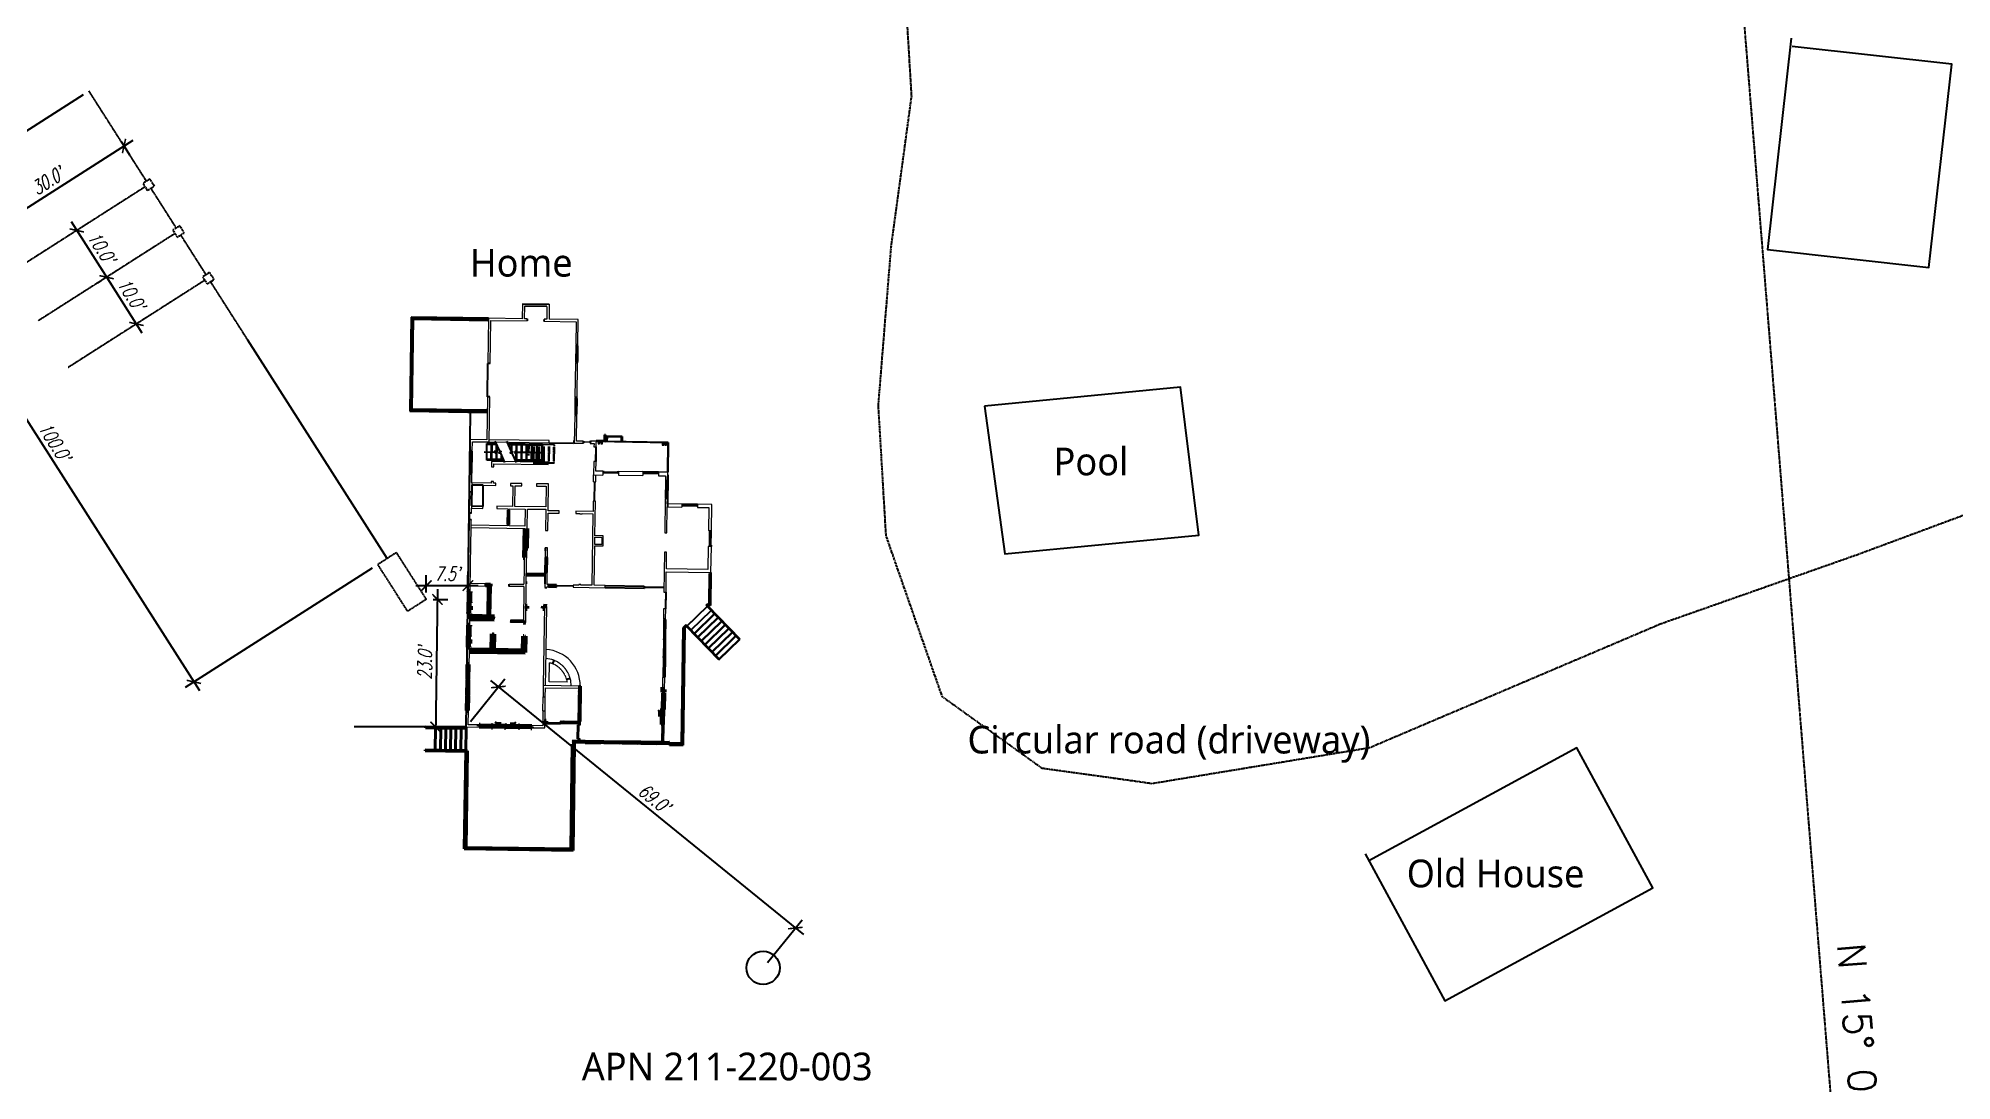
# Model space of a CAD drawing. Extents: x -13328 to 38686, y -10157 to 7853.
# Drawn here: x -8800 to -4658, y 2443 to 4699 of the extents above; entities that cross this region are included whole.
import ezdxf

# ---------------------------------------------------------------- set-up
doc = ezdxf.new("R2010")
doc.units = 0
doc.header["$LTSCALE"] = 1.5
doc.header["$MEASUREMENT"] = 0
for name, pattern in [('CENTER2', [1.125, 0.75, -0.125, 0.125, -0.125]), ('CONTINOUS', [0]), ('HIDDEN2', [0.1875, 0.125, -0.0625]), ('Overhead 1_16_', [0.101562, 0.0625, -0.039062]), ('PHANTOM', [2.5, 1.25, -0.25, 0.25, -0.25, 0.25, -0.25]), ('PHANTOM2', [1.25, 0.625, -0.125, 0.125, -0.125, 0.125, -0.125])]:
    doc.linetypes.add(name, pattern=pattern)
doc.layers.get('0').update_dxf_attribs({"color": 8})
doc.layers.get('DEFPOINTS').update_dxf_attribs({"color": 11})
for name, color, linetype in [('00SURVEY$0$PLTEXT', 2, 'Continuous'), ('A-AREA', 32, 'Continuous'), ('A-COLS', 52, 'Continuous'), ('A-Deck-Edge', 2, 'Continuous'), ('A-Deck-exs', 23, 'Continuous'), ('A-Deck-Guardrail', 1, 'Continuous'), ('A-FLOR', 1, 'Continuous'), ('A-Stair', 1, 'Continuous'), ('A-stairs-exs', 33, 'Continuous'), ('A-WALL-ext-exs', 2, 'Continuous'), ('A-Wall-Int', 3, 'Continuous'), ('A-wall-int-exs', 41, 'Continuous'), ('A-Window', 74, 'Continuous'), ('A-Window-exs', 43, 'Continuous'), ('AB-Stairs-exs', 31, 'Continuous'), ('C-PROP-LINE', 7, 'PHANTOM2'), ('C-Septic-exs', 2, 'PHANTOM'), ('C-SS', 140, 'PHANTOM2'), ('Hatch-walls', 8, 'Continuous'), ('Layer1', 1, 'Continuous'), ('Layer2', 2, 'Continuous'), ('Outline', 6, 'CONTINOUS'), ('Q-CASE', 31, 'Continuous'), ('S-STRS-ANNO', 31, 'Continuous'), ('TEXT9', 9, 'Continuous')]:
    doc.layers.add(name, color=color, linetype=linetype)
doc.layers.add('A-Wall-ext', color=6, linetype='Continuous', lineweight=18)
doc.styles.add('00SURVEY$0$PROPLINE', font='simplex.shx')
doc.styles.add('LUCIDA', font='l_10646.ttf')
doc.styles.add('ROMANS', font='ROMANS.shx', dxfattribs={"width": 0.7, "oblique": 15})
doc.dimstyles.new('Dim240.0', dxfattribs={"dimscale": 240, "dimtxt": 0.125, "dimasz": 0.09375, "dimexe": 0.09375, "dimexo": 0.0625, "dimgap": 0.03125, "dimtad": 1, "dimdec": 1, "dimlfac": 0.083333, "dimzin": 0, "dimdsep": 46, "dimtxsty": 'ROMANS', "dimblk1": 'ARCHTICK', "dimblk2": 'ARCHTICK', "dimsah": 1, "dimcen": 0.09375, "dimdle": 0.09375, "dimclrd": 256, "dimclre": 256, "dimclrt": 3, "dimadec": 4, "dimazin": 0, "dimtfac": 1, "dimtdec": 1, "dimtmove": 0, "dimatfit": 3, "dimldrblk": 'ARCHTICK', "dimfxl": 1, "dimtolj": 1, "dimtzin": 0, "dimarcsym": 0})
pattern_1 = [(134.16842, (-7865.037, 3831.0003), (-1.075942, -1.0451548), [])]

msp = doc.modelspace()

# ---------------------------------------------------------------- texts
at = {"layer": 'TEXT9', "char_height": 60, "attachment_point": 1, "style": 'LUCIDA'}
for s, insert in [('\\pxqc;Home', (-8194.7774, 4243.4733)), ('\\pxqc;Pool', (-6961.5452, 3813.3761)), ('\\pxqc;Circular road (driveway)', (-6792.6979, 3211.3979)), ('\\pxqc;Old House', (-6085.803, 2921.7026)), ('\\pxqc;APN 211-220-003', (-7749.0015, 2503.9772))]:
    msp.add_mtext_dynamic_manual_height_columns(s, width=880.268011, gutter_width=1123084400416.28, heights=[394.7769], dxfattribs=dict(at, insert=insert))

# ---------------------------------------------------------------- blocks, each defined once
blk = doc.blocks.new('Fixed - 16_ x 42_-626436-Level 1')
at = {"layer": 'A-Window-exs', "lineweight": 9}
for p, q in [((-9.5, 2.375), (-8.75, 2.375)), ((-8.75, -0.125), (-8.75, 2.375)), ((-8.75, 1.625), (-8.75, -0.125)), ((-8.75, 1.625), (-7, 1.625)), ((-7, 1.625), (-7, -0.125)), ((-7, 0.75), (4, 0.75)), ((4, 1.625), (4, -0.125)), ((5.75, 1.625), (4, 1.625)), ((5.75, -0.125), (5.75, 2.375)), ((6.5, 2.375), (5.75, 2.375)), ((5.75, 1.625), (5.75, -0.125)), ((-8.25, -2.375), (-9.5, -2.375)), ((-8.75, -0.125), (-7, -0.125)), ((-8.75, -0.125), (-8.25, -0.125)), ((-8.25, -2.375), (-8.25, -0.125)), ((5.75, -0.125), (4, -0.125)), ((5.25, -0.125), (5.75, -0.125)), ((5.25, -0.125), (5.25, -2.375)), ((5.25, -2.375), (6.5, -2.375))]:
    blk.add_line(p, q, dxfattribs=at)
blk = doc.blocks.new('Top Rail Type - Top Rail_Internal_-426551-Level 1')
at = {"layer": 'A-Deck-Guardrail'}
blk.add_hatch(color=8, dxfattribs=at).paths.add_polyline_path([(-167.3, 73), (-167.3, 73.1), (-169.3, 73)])
at = {"layer": 'A-Deck-Guardrail', "color": 8}
for p, q in [((-169.3, 73), (-167.3, 73)), ((-169.3, 64.5), (-169.3, 73)), ((-167.3, 64.5), (-169.3, 64.5)), ((-167.3, 73), (-167.3, 64.5))]:
    blk.add_line(p, q, dxfattribs=at)
blk = doc.blocks.new('Top Rail Type - Top Rail_Internal_-426562-Level 1')
at = {"layer": 'A-Deck-Guardrail'}
blk.add_hatch(color=8, dxfattribs=at).paths.add_polyline_path([(-201.3, 73), (-201.3, 73.1), (-203.3, 73)])
at = {"layer": 'A-Deck-Guardrail', "color": 8}
for p, q in [((-203.3, 73), (-201.3, 73)), ((-203.3, 64.5), (-203.3, 73)), ((-201.3, 64.5), (-203.3, 64.5)), ((-201.3, 73), (-201.3, 64.5))]:
    blk.add_line(p, q, dxfattribs=at)
blk = doc.blocks.new('Top Rail Type - Top Rail_Internal_-466611-Level 1')
at = {"layer": 'A-Deck-Guardrail', "color": 8}
for p, q in [((-159.5, -71.3), (-159.5, -52)), ((-155.5, -71.3), (-159.5, -71.3)), ((-158.8, -52), (-157.5, -52)), ((-157.5, -52), (-157.5, -69.3)), ((-157.5, -69.3), (-155.5, -69.3)), ((-155.5, -69.3), (-155.5, -71.3))]:
    blk.add_line(p, q, dxfattribs=at)
blk = doc.blocks.new('Top Rail Type - Top Rail_Internal_-V5-Level 1')
at = {"layer": 'A-Deck-Guardrail', "color": 8}
for p, q in [((-159.5, -71.3), (-159.5, -52)), ((-155.5, -71.3), (-159.5, -71.3)), ((-158.8, -52), (-157.5, -52)), ((-157.5, -69.3), (-157.5, -52)), ((-155.5, -69.3), (-157.5, -69.3)), ((-155.5, -71.3), (-155.5, -69.3))]:
    blk.add_line(p, q, dxfattribs=at)
blk = doc.blocks.new('Top Rail Type - Top Rail_Internal_-491171-Level 1')
at = {"layer": 'A-Deck-Guardrail', "color": 8}
for p, q in [((-155.5, -72), (-155.5, -70)), ((-155.5, -70), (-144.5, -70)), ((-144.5, -72), (-155.5, -72)), ((-144.5, -70), (-144.5, -72))]:
    blk.add_line(p, q, dxfattribs=at)
blk = doc.blocks.new('Top Rail Type - Top Rail_Internal_-V7-Level 1')
at = {"layer": 'A-Deck-Guardrail', "color": 8}
for p, q in [((-155.5, -72), (-155.5, -70)), ((-144.5, -70), (-155.5, -70)), ((-144.5, -72), (-155.5, -72)), ((-144.5, -72), (-144.5, -70))]:
    blk.add_line(p, q, dxfattribs=at)
blk = doc.blocks.new('_ARCHTICK')
at = {"color": 0, "linetype": 'ByBlock', "const_width": 0.15}
blk.add_lwpolyline([(-0.5, -0.5), (0.5, 0.5)], dxfattribs=at)
blk = doc.blocks.new('*D137')
at = {"layer": 'DEFPOINTS', "color": 0, "transparency": 16777216}
for p in [(-7960.1, 3485.1), (-7964.1, 3209), (-7940, 3208.6)]:
    blk.add_point(p, dxfattribs=at)
at = {"layer": 'Layer1', "lineweight": -2, "transparency": 16777216}
for p, q in [((-7945.1, 3484.8), (-7913.5, 3484.4)), ((-7935.7, 3507.2), (-7940.3, 3186.1)), ((-7949.1, 3208.7), (-7917.5, 3208.3))]:
    blk.add_line(p, q, dxfattribs=at)
at = {"layer": 'Layer1', "lineweight": -2, "transparency": 16777216, "xscale": 22.5, "yscale": 22.5, "zscale": 22.5}
for p, rotation in [((-7936, 3484.7), 89.16842300854665), ((-7940, 3208.6), 269.1684230085467)]:
    blk.add_blockref('_ARCHTICK', p, dxfattribs=dict(at, rotation=rotation))
at = {"layer": 'Layer1', "color": 3, "transparency": 16777216, "insert": (-7963.3, 3347), "char_height": 30, "attachment_point": 5, "rotation": 89.1684, "style": 'ROMANS'}
blk.add_mtext("\\A1;23.0'", dxfattribs=at)
blk = doc.blocks.new('*D138')
at = {"layer": 'DEFPOINTS', "color": 0, "transparency": 16777216}
for p in [(-7960.1, 3485.1), (-7870.1, 3514.8), (-7870.1, 3483.8)]:
    blk.add_point(p, dxfattribs=at)
at = {"layer": 'Layer1', "lineweight": -2, "transparency": 16777216}
for p, q in [((-7960.1, 3500.1), (-7960.1, 3537.3)), ((-7870.1, 3498.8), (-7870.1, 3537.3)), ((-7982.6, 3514.8), (-7847.6, 3514.8))]:
    blk.add_line(p, q, dxfattribs=at)
at = {"layer": 'Layer1', "lineweight": -2, "transparency": 16777216, "xscale": 22.5, "yscale": 22.5, "zscale": 22.5, "rotation": 180}
blk.add_blockref('_ARCHTICK', (-7960.1, 3514.8), dxfattribs=at)
at = {"layer": 'Layer1', "lineweight": -2, "transparency": 16777216, "xscale": 22.5, "yscale": 22.5, "zscale": 22.5}
blk.add_blockref('_ARCHTICK', (-7870.1, 3514.8), dxfattribs=at)
at = {"layer": 'Layer1', "color": 3, "transparency": 16777216, "insert": (-7915.1, 3540.1), "char_height": 30, "attachment_point": 5, "style": 'ROMANS'}
blk.add_mtext("\\A1;7.5'", dxfattribs=at)
blk = doc.blocks.new('*D139')
at = {"layer": 'DEFPOINTS', "color": 0, "transparency": 16777216}
for p in [(-7874.1, 3209.1), (-7161.1, 2773.6), (-7231.1, 2687.3)]:
    blk.add_point(p, dxfattribs=at)
at = {"layer": 'Layer1', "lineweight": -2, "transparency": 16777216}
for p, q in [((-7864.6, 3220.7), (-7789.9, 3312.8)), ((-7821.5, 3309.5), (-7143.6, 2759.4)), ((-7221.7, 2699), (-7146.9, 2791.1))]:
    blk.add_line(p, q, dxfattribs=at)
at = {"layer": 'Layer1', "lineweight": -2, "transparency": 16777216, "xscale": 22.5, "yscale": 22.5, "zscale": 22.5}
for p, rotation in [((-7804.1, 3295.3), 140.9430207804882), ((-7161.1, 2773.6), 320.9430207804882)]:
    blk.add_blockref('_ARCHTICK', p, dxfattribs=dict(at, rotation=rotation))
at = {"layer": 'Layer1', "color": 3, "transparency": 16777216, "insert": (-7466.6, 3054.1), "char_height": 30, "attachment_point": 5, "rotation": 320.943, "style": 'ROMANS'}
blk.add_mtext("\\A1;69.0'", dxfattribs=at)
blk = doc.blocks.new('*D142')
at = {"layer": 'DEFPOINTS', "color": 0, "transparency": 16777216}
for p in [(-8716.7, 4283.4), (-8652.2, 4182.2), (-8652.2, 4182.2)]:
    blk.add_point(p, dxfattribs=at)
at = {"layer": 'Layer1', "lineweight": -2, "transparency": 16777216}
for p, q in [((-8728.8, 4302.4), (-8640.1, 4163.3)), ((-8704.1, 4291.5), (-8697.8, 4295.5)), ((-8639.6, 4190.3), (-8633.2, 4194.3))]:
    blk.add_line(p, q, dxfattribs=at)
at = {"layer": 'Layer1', "lineweight": -2, "transparency": 16777216, "xscale": 22.5, "yscale": 22.5, "zscale": 22.5}
for p, rotation in [((-8716.7, 4283.4), 122.5354359777797), ((-8652.2, 4182.2), 302.5354359777796)]:
    blk.add_blockref('_ARCHTICK', p, dxfattribs=dict(at, rotation=rotation))
at = {"layer": 'Layer1', "color": 3, "transparency": 16777216, "insert": (-8663.1, 4246.4), "char_height": 30, "attachment_point": 5, "rotation": 302.5354, "style": 'ROMANS'}
blk.add_mtext("\\A1;10.0'", dxfattribs=at)
blk = doc.blocks.new('*D143')
at = {"layer": 'DEFPOINTS', "color": 0, "transparency": 16777216}
for p in [(-8652.2, 4182.2), (-8587.7, 4081.1), (-8587.7, 4081.1)]:
    blk.add_point(p, dxfattribs=at)
at = {"layer": 'Layer1', "lineweight": -2, "transparency": 16777216}
for p, q in [((-8664.3, 4201.2), (-8575.6, 4062.1)), ((-8664.9, 4174.2), (-8671.2, 4170.1)), ((-8575, 4089.1), (-8568.7, 4093.2))]:
    blk.add_line(p, q, dxfattribs=at)
at = {"layer": 'Layer1', "lineweight": -2, "transparency": 16777216, "xscale": 22.5, "yscale": 22.5, "zscale": 22.5}
for p, rotation in [((-8652.2, 4182.2), 122.5354359777797), ((-8587.7, 4081.1), 302.5354359777796)]:
    blk.add_blockref('_ARCHTICK', p, dxfattribs=dict(at, rotation=rotation))
at = {"layer": 'Layer1', "color": 3, "transparency": 16777216, "insert": (-8598.6, 4145.3), "char_height": 30, "attachment_point": 5, "rotation": 302.5354, "style": 'ROMANS'}
blk.add_mtext("\\A1;10.0'", dxfattribs=at)
blk = doc.blocks.new('*D140')
at = {"layer": 'DEFPOINTS', "color": 0, "transparency": 16777216}
for p in [(-8628, 4487.5), (-8918, 4272.6), (-8864.6, 4189)]:
    blk.add_point(p, dxfattribs=at)
at = {"layer": 'Layer1', "lineweight": -2, "transparency": 16777216}
for p, q in [((-8595.5, 4478.3), (-8936.9, 4260.5)), ((-8620, 4474.9), (-8602.4, 4447.3)), ((-8872.7, 4201.7), (-8930.1, 4291.6))]:
    blk.add_line(p, q, dxfattribs=at)
at = {"layer": 'Layer1', "lineweight": -2, "transparency": 16777216, "xscale": 22.5, "yscale": 22.5, "zscale": 22.5}
for p, rotation in [((-8614.5, 4466.2), 32.53543597777967), ((-8918, 4272.6), 212.5354359777797)]:
    blk.add_blockref('_ARCHTICK', p, dxfattribs=dict(at, rotation=rotation))
at = {"layer": 'Layer1', "color": 3, "transparency": 16777216, "insert": (-8779.9, 4390.8), "char_height": 30, "attachment_point": 5, "rotation": 32.5354, "style": 'ROMANS'}
blk.add_mtext("\\A1;30.0'", dxfattribs=at)
blk = doc.blocks.new('*D141')
at = {"layer": 'DEFPOINTS', "color": 0, "transparency": 16777216}
for p in [(-8690.2, 4585), (-8065.1, 3560.4), (-8463.3, 3306.4)]:
    blk.add_point(p, dxfattribs=at)
at = {"layer": 'Layer1', "lineweight": -2, "transparency": 16777216}
for p, q in [((-8702.9, 4576.9), (-9127.6, 4305.9)), ((-9120.8, 4337), (-8451.2, 3287.4)), ((-8077.7, 3552.3), (-8482.3, 3294.3))]:
    blk.add_line(p, q, dxfattribs=at)
at = {"layer": 'Layer1', "lineweight": -2, "transparency": 16777216, "xscale": 22.5, "yscale": 22.5, "zscale": 22.5}
for p, rotation in [((-9108.7, 4318), 122.5354359777797), ((-8463.3, 3306.4), 302.5354359777796)]:
    blk.add_blockref('_ARCHTICK', p, dxfattribs=dict(at, rotation=rotation))
at = {"layer": 'Layer1', "color": 3, "transparency": 16777216, "insert": (-8764.6, 3825.8), "char_height": 30, "attachment_point": 5, "rotation": 302.5354, "style": 'ROMANS'}
blk.add_mtext("\\A1;100.0'", dxfattribs=at)
blk = doc.blocks.new('PROPERTY BOUNDARY W RD CURVES')
at = {"layer": 'C-PROP-LINE'}
for p, q in [((642.9, 5822.4), (-307.7, 2176)), ((3511.5, 5830.2), (642.9, 5822.4)), ((5775, 0), (4963.2, 5742.1)), ((-307.7, 2176), (0, 0)), ((0, 0), (5775, 0))]:
    blk.add_line(p, q, dxfattribs=at)
blk.add_arc((3536, -5773.8), 11604, 82.93534, 90.12094, dxfattribs=at)
at = {"layer": 'DEFPOINTS'}
for radius in [12396, 12000]:
    blk.add_arc((3536, -5773.8), radius, 82.93534, 90.12094, dxfattribs=at)
at = {"layer": '00SURVEY$0$PLTEXT', "transparency": 33554687, "char_height": 60, "width": 1863.407, "attachment_point": 2, "style": '00SURVEY$0$PROPLINE'}
for s, insert, rotation in [("S 82%%D 45' W   239.05'", (1707.5, 5936.5), 0.2174), ("R 967', L=121.24'", (4504.8, 5875.8), 355.2876), ("S 7%%D 31' W   314.02'", (198.6, 4493.4), 75.5184), ('N 15%%D 08\' 30" W   483.37\'', (5572.7, 2143.4), 278.0067), ('S 15%%D 08\' 30" E   183.14\'', (-39.5, 991.6), 278.0067), ('N 82%%D 54\' 20" E   481.25\'', (3535.1, 82.9), 0.279)]:
    blk.add_mtext(s, dxfattribs=dict(at, insert=insert, rotation=rotation))

# ---------------------------------------------------------------- dimensions: what is measured, and where the dimension line sits
at = {"layer": 'Layer1'}
for base, p1, p2, angle, override, picture, middle in [((-8463.2943, 3306.3683), (-8690.225, 4584.9881), (-8065.0731, 3560.4096), 302.535436, {"dimpost": "'"}, '*D141', (-8764.6094, 3825.8413)), ((-8917.9668, 4272.6161), (-8628.0389, 4487.5086), (-8864.6491, 4189.0383), 32.535436, {"dimpost": "'"}, '*D140', (-8779.8538, 4390.8015)), ((-8652.2046, 4182.2264), (-8716.7432, 4283.3935), (-8652.2046, 4182.2264), 302.535436, {"dimpost": "'"}, '*D142', (-8663.0963, 4246.4475)), ((-8587.6661, 4081.0593), (-8652.2046, 4182.2264), (-8587.6661, 4081.0593), 302.535436, {"dimpost": "'", "dimtmove": 1}, '*D143', (-8598.5578, 4145.2805))]:
    dim = msp.add_linear_dim(base=base, p1=p1, p2=p2, angle=angle, dimstyle='Dim240.0', override=override, dxfattribs=at)
    dim.commit()
    dim.dimension.update_dxf_attribs({"geometry": picture, "text_midpoint": middle})
dim = msp.add_linear_dim(base=(-7870.0772, 3514.7846), p1=(-7960.0677, 3485.0579), p2=(-7870.0772, 3483.7517), dimstyle='Dim240.0', override={"dimpost": "'"}, dxfattribs=at)
dim.commit()
dim.dimension.update_dxf_attribs({"geometry": '*D138', "text_midpoint": (-7915.0724, 3540.1418)})
at = {"layer": 'Layer1', "transparency": 33554687}
dim = msp.add_aligned_dim(p1=(-7960.0677, 3485.0579), p2=(-7964.0753, 3208.955), distance=24.0936, dimstyle='Dim240.0', override={"dimpost": "'"}, dxfattribs=at)
dim.commit()
dim.dimension.update_dxf_attribs({"geometry": '*D137', "text_midpoint": (-7963.3349, 3347.0248)})
at = {"layer": 'Layer1'}
dim = msp.add_aligned_dim(p1=(-7874.0643, 3209.0579), p2=(-7231.1059, 2687.341), distance=111.0807, dimstyle='Dim240.0', override={"dimpost": "'"}, dxfattribs=at)
dim.commit()
dim.dimension.update_dxf_attribs({"geometry": '*D139', "text_midpoint": (-7466.6166, 3054.1461)})

# ---------------------------------------------------------------- hatches: boundary and pattern name
at = {"layer": 'A-COLS'}
for points in [[(-7584.8605, 3824.9334), (-7588.3601, 3824.9842), (-7588.4109, 3821.4846), (-7584.9113, 3821.4338)], [(-7578.8611, 3824.8463), (-7582.3607, 3824.8971), (-7582.4115, 3821.3975), (-7578.9119, 3821.3467)], [(-7446.1311, 3822.2446), (-7449.6307, 3822.2954), (-7449.6815, 3818.7957), (-7446.1819, 3818.7449)], [(-7440.1317, 3822.1575), (-7443.6314, 3822.2083), (-7443.6822, 3818.7087), (-7440.1825, 3818.6579)]]:
    msp.add_hatch(color=256, dxfattribs=at).paths.add_polyline_path(points)
at = {"layer": 'Hatch-walls'}
h = msp.add_hatch(dxfattribs=at)
h.set_pattern_fill('ANSI31', color=256, scale=12, angle=89.168423)
h.set_pattern_definition(pattern_1)
h.paths.add_polyline_path([(-7743.4854, 3540.8306), (-7743.5507, 3536.3311), (-7703.555, 3535.7506), (-7703.4516, 3542.8748), (-7698.4521, 3542.8023), (-7697.9731, 3575.7988), (-7702.9726, 3575.8713), (-7703.4896, 3540.2501)])
h = msp.add_hatch(dxfattribs=at)
h.set_pattern_fill('ANSI31', color=256, scale=12, angle=89.168423)
h.set_pattern_definition([(134.1684, (-7867.0367, 3831.0293), (-1.075942, -1.045155), [])])
h.paths.add_polyline_path([(-7832.0619, 3518.7388), (-7832.1344, 3513.7394), (-7821.2641, 3513.5816), (-7821.1915, 3518.5811)])
h = msp.add_hatch(dxfattribs=at)
h.set_pattern_fill('ANSI31', color=256, scale=12, angle=89.168423)
h.set_pattern_definition(pattern_1)
h.paths.add_polyline_path([(-7678.4041, 3511.508), (-7678.3316, 3516.5075), (-7695.4109, 3516.7554), (-7695.4834, 3511.7559)])
h = msp.add_hatch(dxfattribs=at)
h.set_pattern_fill('ANSI31', color=256, scale=12, angle=89.168423)
h.set_pattern_definition(pattern_1)
h.paths.add_polyline_path([(-7865.8424, 3448.2217), (-7865.9222, 3442.7223), (-7824.9178, 3442.1271), (-7812.9278, 3441.953), (-7812.8879, 3444.7028), (-7812.848, 3447.4525)])
h = msp.add_hatch(dxfattribs=at)
h.set_pattern_fill('ANSI31', color=256, scale=12, angle=89.168423)
h.set_pattern_definition([(134.16842, (-7865.5482, 3795.7741), (-1.075942, -1.045155), [])])
h.paths.add_polyline_path([(-7777.9502, 3440.1554), (-7778.0155, 3435.6559), (-7750.0184, 3435.2495), (-7749.9531, 3439.7491), (-7755.4526, 3439.8289), (-7755.4922, 3437.0953), (-7771.4906, 3437.3275), (-7771.4509, 3440.0611)])
h.paths.add_polyline_path([(-7771.4509, 3440.0611), (-7771.4906, 3437.3275), (-7755.4922, 3437.0953), (-7755.4526, 3439.8289)], flags=17)
h = msp.add_hatch(dxfattribs=at)
h.set_pattern_fill('ANSI31', color=256, scale=12, angle=89.168423)
h.set_pattern_definition(pattern_1)
h.paths.add_polyline_path([(-7744.5068, 3470.463), (-7744.5794, 3465.4636), (-7741.5797, 3465.42), (-7741.5071, 3470.4195)])
h = msp.add_hatch(dxfattribs=at)
h.set_pattern_fill('ANSI31', color=256, scale=12, angle=89.168423)
h.set_pattern_definition(pattern_1)
h.paths.add_polyline_path([(-7707.5833, 3464.9266), (-7704.5836, 3464.883), (-7704.511, 3469.8825), (-7707.5107, 3469.9261)])
h = msp.add_hatch(dxfattribs=at)
h.set_pattern_fill('ANSI31', color=256, scale=12, angle=89.168423)
h.set_pattern_definition(pattern_1)
h.paths.add_polyline_path([(-7866.8983, 3375.4715), (-7866.9564, 3371.4719), (-7745.9691, 3369.7158), (-7745.4544, 3405.1801), (-7747.1417, 3405.2046), (-7747.5916, 3374.2079), (-7749.2164, 3374.2315), (-7748.7665, 3405.2282), (-7750.4538, 3405.2527), (-7750.9106, 3373.7879), (-7813.9039, 3374.7023), (-7813.3928, 3409.9166), (-7815.0801, 3409.9411), (-7815.5898, 3374.8227), (-7817.2147, 3374.8463), (-7816.7049, 3409.9647), (-7818.3923, 3409.9892), (-7818.9034, 3374.7748)])
h = msp.add_hatch(dxfattribs=at)
h.set_pattern_fill('ANSI31', color=256, scale=12, angle=89.168423)
h.set_pattern_definition([(134.16842, (-7933.2008, 3820.2065), (-1.075942, -1.045155), [])])
h.paths.add_polyline_path([(-7816.7049, 3409.9647), (-7818.3923, 3409.9892), (-7818.4146, 3408.4517), (-7816.7273, 3408.4272)])
h.paths.add_polyline_path([(-7813.3928, 3409.9166), (-7815.0801, 3409.9411), (-7815.1024, 3408.4036), (-7813.4151, 3408.3791)])
h = msp.add_hatch(dxfattribs=at)
h.set_pattern_fill('ANSI31', color=256, scale=12, angle=89.168423)
h.set_pattern_definition([(134.16842, (-7865.2624, 3815.47), (-1.075942, -1.045155), [])])
h.paths.add_polyline_path([(-7748.7665, 3405.2282), (-7750.4538, 3405.2527), (-7750.4762, 3403.7152), (-7748.7888, 3403.6907)])
h.paths.add_polyline_path([(-7745.4544, 3405.1801), (-7747.1417, 3405.2046), (-7747.164, 3403.6671), (-7745.4767, 3403.6426)])
h = msp.add_hatch(dxfattribs=at)
h.set_pattern_fill('ANSI31', color=256, scale=12, angle=89.168423)
h.set_pattern_definition(pattern_1)
h.paths.add_polyline_path([(-7630.2581, 3297.2867), (-7631.372, 3220.5448), (-7626.6225, 3220.4758), (-7625.5086, 3297.2177)])
h = msp.add_hatch(dxfattribs=at)
h.set_pattern_fill('ANSI31', color=256, scale=12, angle=89.168423)
h.set_pattern_definition(pattern_1)
h.paths.add_polyline_path([(-7444.4337, 3283.8384), (-7444.3468, 3289.8294), (-7449.0963, 3289.8983), (-7449.1832, 3283.9073)])
h = msp.add_hatch(dxfattribs=at)
h.set_pattern_fill('ANSI31', color=256, scale=12, angle=89.168423)
h.set_pattern_definition(pattern_1)
h.paths.add_polyline_path([(-7703.3644, 3221.5897), (-7703.4334, 3216.8402), (-7700.4337, 3216.7967), (-7700.3647, 3221.5462)])
h = msp.add_hatch(dxfattribs=at)
h.set_pattern_fill('ANSI31', color=256, scale=12, angle=89.168423)
h.set_pattern_definition(pattern_1)
h.paths.add_polyline_path([(-7670.3679, 3221.1108), (-7670.4368, 3216.3613), (-7631.441, 3215.7953), (-7631.4772, 3213.2955), (-7626.7277, 3213.2266), (-7626.6225, 3220.4758)])
h = msp.add_hatch(dxfattribs=at)
h.set_pattern_fill('ANSI31', color=256, scale=12, angle=89.168423)
h.set_pattern_definition(pattern_1)
h.paths.add_polyline_path([(-7461.9976, 3177.2135), (-7462.0774, 3171.7141), (-7434.0658, 3171.3075), (-7433.986, 3176.807), (-7445.9847, 3176.9811), (-7445.4787, 3211.8459), (-7450.2282, 3211.9149), (-7450.7342, 3177.0501)])
h = msp.add_hatch(dxfattribs=at)
h.set_pattern_fill('ANSI31', color=256, scale=12, angle=89.168423)
h.set_pattern_definition(pattern_1)
h.paths.add_polyline_path([(-7643.9639, 3179.8547), (-7644.0437, 3174.3553), (-7616.0612, 3173.9492), (-7615.9814, 3179.4486), (-7627.2157, 3179.6116), (-7627.1631, 3183.2298), (-7631.9126, 3183.2987), (-7631.9652, 3179.6806)])
h = msp.add_hatch(dxfattribs=at)
h.set_pattern_fill('ANSI31', color=256, scale=12, angle=89.168423)
h.set_pattern_definition(pattern_1)
h.paths.add_polyline_path([(-7581.985, 3178.9551), (-7582.0648, 3173.4557), (-7576.0654, 3173.3686), (-7575.9856, 3178.8681)])
h = msp.add_hatch(dxfattribs=at)
h.set_pattern_fill('ANSI31', color=256, scale=12, angle=89.168423)
h.set_pattern_definition(pattern_1)
h.paths.add_polyline_path([(-7541.9892, 3178.3746), (-7542.069, 3172.8752), (-7536.0696, 3172.7881), (-7535.9898, 3178.2875)])
h = msp.add_hatch(dxfattribs=at)
h.set_pattern_fill('ANSI31', color=256, scale=12, angle=89.168423)
h.set_pattern_definition(pattern_1)
h.paths.add_polyline_path([(-7501.9934, 3177.7941), (-7502.0732, 3172.2947), (-7496.0738, 3172.2076), (-7495.994, 3177.707)])

# ---------------------------------------------------------------- linework, layer by layer
at = {"layer": 'A-AREA'}
for p, q in [((-7694.1263, 3823.7691), (-7641.8087, 3823.0097)), ((-7488.8878, 3511.2575), (-7445.8924, 3510.6334))]:
    msp.add_line(p, q, dxfattribs=at)
at = {"layer": 'A-COLS', "lineweight": 9}
for p, q in [((-7588.3601, 3824.9842), (-7588.4109, 3821.4846)), ((-7588.4109, 3821.4846), (-7584.9113, 3821.4338)), ((-7584.8605, 3824.9334), (-7588.3601, 3824.9842)), ((-7584.9113, 3821.4338), (-7584.8605, 3824.9334)), ((-7582.3607, 3824.8971), (-7582.4115, 3821.3975)), ((-7582.4115, 3821.3975), (-7578.9119, 3821.3467)), ((-7578.8611, 3824.8463), (-7582.3607, 3824.8971)), ((-7578.9119, 3821.3467), (-7578.8611, 3824.8463)), ((-7449.6307, 3822.2954), (-7449.6815, 3818.7957)), ((-7449.6815, 3818.7957), (-7446.1819, 3818.7449)), ((-7446.1311, 3822.2446), (-7449.6307, 3822.2954)), ((-7446.1819, 3818.7449), (-7446.1311, 3822.2446)), ((-7443.6314, 3822.2083), (-7443.6822, 3818.7087)), ((-7443.6822, 3818.7087), (-7440.1825, 3818.6579)), ((-7440.1317, 3822.1575), (-7443.6314, 3822.2083)), ((-7440.1825, 3818.6579), (-7440.1317, 3822.1575))]:
    msp.add_line(p, q, dxfattribs=at)
at = {"layer": 'A-Deck-Edge'}
for p, q in [((-7993.206, 4095.8883), (-7996.1668, 3891.9098)), ((-7825.2237, 4093.4501), (-7993.206, 4095.8883)), ((-7996.1668, 3891.9098), (-7828.1844, 3889.4716)), ((-7343.9141, 3542.8483), (-7344.9506, 3471.4344)), ((-7349.7741, 3471.5044), (-7400.4194, 3422.3082)), ((-7344.9506, 3471.4344), (-7349.7741, 3471.5044)), ((-7400.4194, 3422.3082), (-7404.0927, 3169.2408)), ((-7434.0895, 3169.6762), (-7434.0658, 3171.3075)), ((-7434.0895, 3169.6762), (-7404.0927, 3169.2408))]:
    msp.add_line(p, q, dxfattribs=at)
at = {"layer": 'A-Deck-Edge', "lineweight": 40}
for p, q in [((-7874.1428, 3203.6493), (-7874.7814, 3159.6539)), ((-7874.0643, 3209.0579), (-7874.1138, 3205.6491)), ((-7874.0643, 3209.0579), (-7874.0643, 3209.0579)), ((-7874.8104, 3157.6541), (-7877.8958, 2945.0857)), ((-7642.4263, 2941.6679), (-7639.0736, 3172.6515)), ((-7877.8958, 2945.0857), (-7642.4263, 2941.6679))]:
    msp.add_line(p, q, dxfattribs=at)
at = {"layer": 'A-Deck-exs'}
for p, q in [((-7592.0657, 3827.0382), (-7436.5821, 3824.7814)), ((-7436.5821, 3824.7814), (-7437.5218, 3760.0382))]:
    msp.add_line(p, q, dxfattribs=at)
at = {"layer": 'A-Deck-Guardrail', "lineweight": 40}
for p, q in [((-7991.2353, 4093.8595), (-7994.1379, 3893.8806)), ((-7989.2645, 4091.8307), (-7992.1091, 3895.8514)), ((-7827.2526, 4091.4794), (-7991.2353, 4093.8595)), ((-7827.2816, 4089.4796), (-7989.2645, 4091.8307)), ((-7994.1379, 3893.8806), (-7830.1552, 3891.5004)), ((-7992.1091, 3895.8514), (-7830.1262, 3893.5002)), ((-7875.8815, 2946.0566), (-7872.8186, 3157.0755)), ((-7875.8815, 2946.0566), (-7872.8186, 3157.0755)), ((-7870.8188, 3157.0465), (-7873.8527, 2948.0274)), ((-7873.8527, 2948.0274), (-7870.8188, 3157.0465)), ((-7872.8186, 3157.0755), (-7870.8188, 3157.0465)), ((-7644.0854, 3171.463), (-7647.3822, 2944.7402)), ((-7642.0915, 3171.434), (-7645.4114, 2942.7114)), ((-7645.4114, 2942.7114), (-7875.8815, 2946.0566)), ((-7645.4114, 2942.7114), (-7875.8815, 2946.0566)), ((-7873.8527, 2948.0274), (-7647.3822, 2944.7405)), ((-7647.3822, 2944.7405), (-7873.8527, 2948.0274))]:
    msp.add_line(p, q, dxfattribs=at)
at = {"layer": 'A-Deck-Guardrail'}
for p, q in [((-7827.2526, 4091.4794), (-7827.2816, 4089.4796)), ((-7830.1552, 3891.5004), (-7830.1262, 3893.5002)), ((-7347.7297, 3476.3196), (-7346.7898, 3541.0733)), ((-7346.7898, 3541.0733), (-7344.79, 3541.0443)), ((-7344.79, 3541.0443), (-7345.7717, 3473.4053)), ((-7354.4761, 3472.4866), (-7351.3455, 3475.5276)), ((-7353.0825, 3471.052), (-7354.4761, 3472.4866)), ((-7350.5462, 3473.5158), (-7353.0825, 3471.052)), ((-7351.3455, 3475.5276), (-7347.7511, 3475.4755)), ((-7348.7705, 3473.49), (-7350.5462, 3473.5158)), ((-7345.7717, 3473.4053), (-7348.7705, 3473.49)), ((-7347.7511, 3475.4755), (-7347.7297, 3476.3196)), ((-7404.8259, 3423.6043), (-7408.4551, 3173.5659)), ((-7406.52, 3171.5376), (-7402.8376, 3422.7475)), ((-7398.1135, 3430.1247), (-7404.8259, 3423.6043)), ((-7402.8376, 3422.7475), (-7396.72, 3428.6901)), ((-7396.72, 3428.6901), (-7398.1135, 3430.1247)), ((-7642.0915, 3171.434), (-7644.0854, 3171.463)), ((-7433.2252, 3171.9267), (-7433.1961, 3173.9279)), ((-7433.2252, 3171.9267), (-7406.52, 3171.5376)), ((-7408.4552, 3173.5659), (-7433.1961, 3173.9264))]:
    msp.add_line(p, q, dxfattribs=at)
at = {"layer": 'A-Deck-Guardrail', "color": 10, "lineweight": 40}
msp.add_line((-7872.8186, 3157.0755), (-7870.8188, 3157.0465), dxfattribs=at)
at = {"layer": 'A-FLOR'}
for p, q in [((-7592.9506, 3783.2964), (-7592.4862, 3815.293)), ((-7436.5821, 3824.7814), (-7573.0245, 3826.7618)), ((-7437.5218, 3760.0382), (-7436.5821, 3824.7814)), ((-7596.0889, 3739.3373), (-7596.6985, 3697.3418)), ((-7436.3508, 3754.5871), (-7437.6007, 3754.6053)), ((-7437.3558, 3685.3444), (-7436.3508, 3754.5871)), ((-7642.3717, 3513.4853), (-7678.3679, 3514.0077)), ((-7445.8924, 3510.6334), (-7488.8878, 3511.2575)), ((-7441.7224, 3470.6352), (-7441.287, 3500.632)), ((-7616.0612, 3173.9492), (-7582.0648, 3173.4557)), ((-7615.9814, 3179.4486), (-7581.985, 3178.9551)), ((-7576.0654, 3173.3686), (-7542.069, 3172.8752)), ((-7575.9856, 3178.8681), (-7541.9892, 3178.3746)), ((-7536.0696, 3172.7881), (-7502.0732, 3172.2947)), ((-7535.9898, 3178.2875), (-7501.9934, 3177.7941)), ((-7496.0738, 3172.2076), (-7462.0774, 3171.7141)), ((-7495.994, 3177.707), (-7461.9976, 3177.2135))]:
    msp.add_line(p, q, dxfattribs=at)
at = {"layer": 'A-FLOR', "lineweight": 40}
for p, q in [((-7872.1079, 3343.8465), (-7872.576, 3311.5937)), ((-7867.8265, 3311.5248), (-7867.3584, 3343.7775)), ((-7873.0883, 3276.3008), (-7873.5527, 3244.3042)), ((-7872.5977, 3310.1), (-7873.0666, 3277.7945)), ((-7868.8032, 3244.2353), (-7868.3388, 3276.2319)), ((-7868.3171, 3277.7256), (-7867.8482, 3310.0311)), ((-7731.5793, 3206.9898), (-7846.0672, 3208.6516)), ((-7731.5104, 3211.7393), (-7845.9983, 3213.4011)), ((-7700.4301, 3217.0467), (-7670.4332, 3216.6113)), ((-7631.4778, 3213.2572), (-7631.9132, 3183.2603))]:
    msp.add_line(p, q, dxfattribs=at)
at = {"layer": 'A-Stair', "ltscale": 0.33}
for p, q in [((-7396.5949, 3426.0233), (-7350.688, 3470.6166)), ((-7386.7148, 3418.7226), (-7343.6771, 3460.5287)), ((-7379.7471, 3411.5496), (-7336.7094, 3453.3558)), ((-7379.0503, 3410.8323), (-7336.0126, 3452.6385)), ((-7372.0826, 3403.6594), (-7329.0449, 3445.4656)), ((-7371.3858, 3402.9421), (-7328.3482, 3444.7483)), ((-7282.3613, 3397.4068), (-7352.1226, 3469.2231)), ((-7280.9268, 3398.8004), (-7350.688, 3470.6166)), ((-7326.8336, 3354.2071), (-7396.5949, 3426.0233)), ((-7325.399, 3355.6006), (-7395.1603, 3427.4169)), ((-7364.4181, 3395.7691), (-7321.3805, 3437.5753)), ((-7363.7214, 3395.0518), (-7320.6837, 3436.858)), ((-7356.7537, 3387.8789), (-7313.716, 3429.6851)), ((-7356.0569, 3387.1616), (-7313.0192, 3428.9678)), ((-7349.0892, 3379.9886), (-7306.0515, 3421.7948)), ((-7348.3924, 3379.2713), (-7305.3547, 3421.0775)), ((-7341.4247, 3372.0984), (-7298.387, 3413.9046)), ((-7340.728, 3371.3811), (-7297.6903, 3413.1873)), ((-7333.7603, 3364.2082), (-7290.7226, 3406.0143)), ((-7333.0635, 3363.4909), (-7290.0258, 3405.2971)), ((-7326.8336, 3354.2071), (-7280.9268, 3398.8004)), ((-7326.0958, 3356.3179), (-7283.0581, 3398.1241))]:
    msp.add_line(p, q, dxfattribs=at)
at = {"layer": 'A-Stair', "lineweight": 40}
for p, q in [((-7961.9819, 3208.9247), (-7962.0109, 3206.9249)), ((-7962.0109, 3206.9249), (-7951.0121, 3206.7652)), ((-7961.9819, 3208.9247), (-7874.0847, 3207.6488)), ((-7951.0121, 3206.7652), (-7940.0133, 3206.6056)), ((-7940.0133, 3206.6056), (-7940.7099, 3158.6106)), ((-7940.0133, 3206.6056), (-7929.0144, 3206.4459)), ((-7929.0144, 3206.4459), (-7929.7111, 3158.451)), ((-7929.0144, 3206.4459), (-7874.1138, 3205.6491)), ((-7918.0156, 3206.2863), (-7918.7122, 3158.2913)), ((-7907.0167, 3206.1266), (-7907.7134, 3158.1317)), ((-7896.0179, 3205.967), (-7896.7145, 3157.972)), ((-7885.0191, 3205.8073), (-7885.7157, 3157.8124)), ((-7874.0202, 3205.6477), (-7874.0492, 3203.6479)), ((-7874.0202, 3205.6477), (-7874.0492, 3203.6479)), ((-7962.7076, 3158.9299), (-7962.7366, 3156.9301)), ((-7962.7366, 3156.9301), (-7874.8394, 3155.6543)), ((-7962.7076, 3158.9299), (-7951.7087, 3158.7703)), ((-7951.7087, 3158.7703), (-7940.7099, 3158.6106)), ((-7940.7099, 3158.6106), (-7929.7111, 3158.451)), ((-7929.7111, 3158.451), (-7874.8104, 3157.6541)), ((-7874.6878, 3159.6525), (-7874.7169, 3157.6528)), ((-7874.6878, 3159.6525), (-7874.7169, 3157.6528))]:
    msp.add_line(p, q, dxfattribs=at)
at = {"layer": 'A-stairs-exs'}
for p, q in [((-7829.4366, 3785.9789), (-7828.9141, 3821.9751)), ((-7807.9409, 3819.6705), (-7828.9431, 3819.9753)), ((-7808.8444, 3821.6838), (-7828.9141, 3821.9751)), ((-7819.4086, 3787.8335), (-7818.9442, 3819.8302)), ((-7818.4087, 3787.819), (-7817.9443, 3819.8157)), ((-7808.4098, 3787.6739), (-7807.9452, 3819.68)), ((-7807.4099, 3787.6594), (-7806.9764, 3817.5212)), ((-7708.9268, 3820.2335), (-7783.3125, 3821.3132)), ((-7708.9558, 3818.2337), (-7782.409, 3819.2999)), ((-7776.1498, 3805.3521), (-7775.9487, 3819.2061)), ((-7775.1548, 3805.0012), (-7774.9488, 3819.1916)), ((-7765.4143, 3787.0498), (-7764.9499, 3819.0464)), ((-7764.4144, 3787.0353), (-7763.95, 3819.0319)), ((-7754.4155, 3786.8902), (-7753.951, 3818.8868)), ((-7753.4156, 3786.8757), (-7752.9511, 3818.8723)), ((-7743.4166, 3786.7305), (-7742.9522, 3818.7272)), ((-7742.4167, 3786.716), (-7741.9523, 3818.7126)), ((-7732.4178, 3786.5709), (-7731.9534, 3818.5675)), ((-7731.4179, 3786.5564), (-7730.9535, 3818.553)), ((-7721.4189, 3786.4112), (-7720.9545, 3818.4079)), ((-7720.419, 3786.3967), (-7719.9546, 3818.3934)), ((-7710.4201, 3786.2516), (-7709.9557, 3818.2482)), ((-7709.4202, 3786.2371), (-7708.9558, 3818.2337)), ((-7708.9558, 3818.2337), (-7708.9268, 3820.2335)), ((-7573.9079, 3837.7758), (-7574.0676, 3826.7769)), ((-7571.9081, 3837.7468), (-7573.9079, 3837.7758)), ((-7571.7851, 3837.745), (-7571.9448, 3826.7461)), ((-7538.1762, 3836.257), (-7571.9227, 3836.7469)), ((-7538.1617, 3837.2569), (-7571.9081, 3837.7468)), ((-7538.1617, 3837.2569), (-7538.3213, 3826.2581)), ((-7536.1619, 3837.2279), (-7538.1617, 3837.2569)), ((-7536.1619, 3837.2279), (-7536.3216, 3826.2291)), ((-7792.5807, 3785.4439), (-7829.4366, 3785.9789)), ((-7793.4843, 3787.4572), (-7829.4076, 3787.9787)), ((-7797.4109, 3787.5142), (-7797.2887, 3795.934)), ((-7796.411, 3787.4997), (-7796.32, 3793.7754)), ((-7776.2036, 3801.6429), (-7776.1877, 3802.7415)), ((-7775.2073, 3801.3854), (-7775.181, 3803.1933)), ((-7709.4202, 3786.2371), (-7767.9531, 3787.0867)), ((-7709.4492, 3784.2373), (-7767.0496, 3785.0733)), ((-7709.4492, 3784.2373), (-7709.4202, 3786.2371))]:
    msp.add_line(p, q, dxfattribs=at)
at = {"layer": 'A-stairs-exs', "color": 2}
msp.add_lwpolyline([(-7786.5837, 3827.2952), (-7776.6929, 3805.2546), (-7773.2057, 3804.3533), (-7778.3376, 3802.0503), (-7774.8505, 3801.1491), (-7765.7688, 3780.914)], dxfattribs=at)
at = {"layer": 'A-Wall-ext', "lineweight": 60}
for p, q in [((-7865.0593, 3502.1726), (-7869.8088, 3502.2415)), ((-7870.5054, 3454.2465), (-7865.7559, 3454.1776)), ((-7866.1161, 3429.3618), (-7870.8656, 3429.4308)), ((-7871.5623, 3381.4358), (-7866.8128, 3381.3669)), ((-7867.3584, 3343.7775), (-7872.1079, 3343.8465)), ((-7449.0265, 3294.7045), (-7449.1832, 3283.9073)), ((-7449.1832, 3283.9073), (-7444.4337, 3283.8384)), ((-7444.4337, 3283.8384), (-7444.3468, 3289.8294)), ((-7873.5527, 3244.3042), (-7868.8032, 3244.2353)), ((-7703.4334, 3216.8402), (-7700.4337, 3216.7967)), ((-7700.3647, 3221.5462), (-7703.3644, 3221.5897)), ((-7700.4337, 3216.7967), (-7700.3647, 3221.5462))]:
    msp.add_line(p, q, dxfattribs=at)
at = {"layer": 'A-Wall-ext', "lineweight": 9}
for p, q in [((-7846.0672, 3208.6516), (-7845.9983, 3213.4011)), ((-7731.5104, 3211.7393), (-7731.5793, 3206.9898))]:
    msp.add_line(p, q, dxfattribs=at)
at = {"layer": 'A-Wall-ext'}
for p, q in [((-7703.3644, 3221.5897), (-7703.4334, 3216.8402)), ((-7670.3679, 3221.1108), (-7670.4368, 3216.3613)), ((-7670.4368, 3216.3613), (-7631.441, 3215.7953)), ((-7626.6225, 3220.4758), (-7670.3679, 3221.1108)), ((-7631.441, 3215.7953), (-7631.4772, 3213.2955)), ((-7631.4772, 3213.2955), (-7626.7277, 3213.2266)), ((-7626.7277, 3213.2266), (-7626.6225, 3220.4758)), ((-7450.2282, 3211.9149), (-7450.7342, 3177.0501)), ((-7445.4787, 3211.8459), (-7450.2282, 3211.9149)), ((-7445.9847, 3176.9811), (-7445.4787, 3211.8459)), ((-7643.9639, 3179.8547), (-7644.0437, 3174.3553)), ((-7644.0437, 3174.3553), (-7616.0612, 3173.9492)), ((-7631.9652, 3179.6806), (-7643.9639, 3179.8547)), ((-7631.9126, 3183.2987), (-7631.9652, 3179.6806)), ((-7627.1631, 3183.2298), (-7631.9126, 3183.2987)), ((-7627.2157, 3179.6116), (-7627.1631, 3183.2298)), ((-7615.9814, 3179.4486), (-7627.2157, 3179.6116)), ((-7616.0612, 3173.9492), (-7615.9814, 3179.4486)), ((-7461.9976, 3177.2135), (-7462.0774, 3171.7141)), ((-7462.0774, 3171.7141), (-7434.0658, 3171.3075)), ((-7450.7342, 3177.0501), (-7461.9976, 3177.2135)), ((-7433.986, 3176.807), (-7445.9847, 3176.9811)), ((-7434.0658, 3171.3075), (-7433.986, 3176.807))]:
    msp.add_line(p, q, dxfattribs=at)
for points in [[(-7576.0654, 3173.3686), (-7575.9856, 3178.8681), (-7581.985, 3178.9551), (-7582.0648, 3173.4557)], [(-7536.0696, 3172.7881), (-7535.9898, 3178.2875), (-7541.9892, 3178.3746), (-7542.069, 3172.8752)], [(-7496.0738, 3172.2076), (-7495.994, 3177.707), (-7501.9934, 3177.7941), (-7502.0732, 3172.2947)]]:
    msp.add_lwpolyline(points, close=True, dxfattribs=at)
at = {"layer": 'A-WALL-ext-exs', "lineweight": 9}
for p, q in [((-7752.0097, 4124.8909), (-7752.4814, 4092.3943)), ((-7747.4819, 4092.3217), (-7747.0828, 4119.8188)), ((-7699.0879, 4119.1222), (-7699.487, 4091.6251)), ((-7694.0158, 4124.0491), (-7694.4875, 4091.5525)), ((-7825.2237, 4093.4501), (-7826.6442, 3995.5854)), ((-7752.4814, 4092.3943), (-7825.2237, 4093.4501)), ((-7821.8947, 3995.5165), (-7820.5432, 4088.6317)), ((-7820.5432, 4088.6317), (-7741.6954, 4087.4872)), ((-7741.6265, 4092.2367), (-7747.4819, 4092.3217)), ((-7705.4114, 4086.9606), (-7636.0626, 4085.954)), ((-7699.487, 4091.6251), (-7705.3425, 4091.7101)), ((-7631.2442, 4090.6346), (-7694.4875, 4091.5525)), ((-7636.0626, 4085.954), (-7636.7738, 4036.9591)), ((-7632.0243, 4036.8902), (-7631.2442, 4090.6346)), ((-7632.0243, 4036.8902), (-7636.7738, 4036.9591)), ((-7637.3543, 3996.9634), (-7638.4283, 3922.9712)), ((-7637.3543, 3996.9634), (-7632.6048, 3996.8944)), ((-7633.6788, 3922.9022), (-7632.6048, 3996.8944)), ((-7827.6892, 3923.593), (-7829.0407, 3830.4778)), ((-7824.3602, 3825.6594), (-7822.9397, 3923.5241)), ((-7633.6788, 3922.9022), (-7638.4283, 3922.9712)), ((-7639.0088, 3882.9754), (-7639.8796, 3822.9817)), ((-7639.0088, 3882.9754), (-7634.2593, 3882.9064)), ((-7635.0612, 3827.6623), (-7634.2593, 3882.9064)), ((-7865.0369, 3831.0003), (-7865.3816, 3807.2528)), ((-7829.0407, 3830.4778), (-7865.0369, 3831.0003)), ((-7860.6321, 3807.1839), (-7860.3564, 3826.1819)), ((-7860.3564, 3826.1819), (-7824.3602, 3825.6594)), ((-7639.8796, 3822.9817), (-7620.3816, 3822.6987)), ((-7620.3127, 3827.4482), (-7635.0612, 3827.6623)), ((-7620.3816, 3822.6987), (-7620.3127, 3827.4482)), ((-7604.3144, 3827.216), (-7604.3833, 3822.4665)), ((-7604.3833, 3822.4665), (-7597.1341, 3822.3612)), ((-7592.0657, 3827.0382), (-7604.3144, 3827.216)), ((-7597.1341, 3822.3612), (-7597.2357, 3815.362)), ((-7597.2357, 3815.362), (-7592.2362, 3815.2894)), ((-7592.2362, 3815.2894), (-7592.1346, 3822.2887)), ((-7592.1346, 3822.2887), (-7592.0657, 3827.0382)), ((-7860.6321, 3807.1839), (-7865.3816, 3807.2528)), ((-7597.7001, 3783.3654), (-7598.121, 3754.3684)), ((-7592.7006, 3783.2928), (-7597.7001, 3783.3654)), ((-7593.0054, 3762.295), (-7592.7006, 3783.2928)), ((-7866.1218, 3756.2582), (-7866.666, 3718.7621)), ((-7866.1218, 3756.2582), (-7861.3723, 3756.1892)), ((-7861.6481, 3737.1912), (-7861.9165, 3718.6932)), ((-7861.6481, 3737.1912), (-7861.3723, 3756.1892)), ((-7598.121, 3754.3684), (-7578.1231, 3754.0781)), ((-7578.007, 3762.0773), (-7593.0054, 3762.295)), ((-7578.007, 3762.0773), (-7578.1231, 3754.0781)), ((-7544.2606, 3761.5875), (-7544.3767, 3753.5883)), ((-7544.3767, 3753.5883), (-7491.3822, 3752.8191)), ((-7491.2661, 3760.8183), (-7544.2606, 3761.5875)), ((-7491.2661, 3760.8183), (-7491.3822, 3752.8191)), ((-7457.2697, 3760.3248), (-7457.3858, 3752.3257)), ((-7457.3858, 3752.3257), (-7442.3874, 3752.108)), ((-7437.5218, 3760.0382), (-7457.2697, 3760.3248)), ((-7442.3874, 3752.108), (-7442.5284, 3742.3923)), ((-7437.7789, 3742.3233), (-7442.5284, 3742.3923)), ((-7437.7789, 3742.3233), (-7437.5218, 3760.0382)), ((-7866.8983, 3702.7638), (-7867.3337, 3672.767)), ((-7862.1488, 3702.6949), (-7866.8983, 3702.7638)), ((-7866.666, 3718.7621), (-7861.9165, 3718.6932)), ((-7862.1488, 3702.6949), (-7862.4463, 3682.197)), ((-7443.109, 3702.3965), (-7444.1734, 3629.0624)), ((-7438.3595, 3702.3275), (-7443.109, 3702.3965)), ((-7438.5132, 3691.7369), (-7438.3595, 3702.3275)), ((-7407.2665, 3691.2834), (-7438.5132, 3691.7369)), ((-7407.2665, 3691.2834), (-7407.3644, 3684.5341)), ((-7373.27, 3690.7899), (-7373.368, 3684.0406)), ((-7341.7734, 3690.3327), (-7373.27, 3690.7899)), ((-7342.597, 3633.5887), (-7341.7734, 3690.3327)), ((-7867.5659, 3656.7686), (-7868.938, 3562.2352)), ((-7862.8164, 3656.6997), (-7867.5659, 3656.7686)), ((-7867.3337, 3672.767), (-7862.5842, 3672.698)), ((-7863.0558, 3640.2014), (-7862.8164, 3656.6997)), ((-7862.5842, 3672.698), (-7862.4463, 3682.197)), ((-7439.4239, 3628.9935), (-7438.6111, 3684.9876)), ((-7438.6111, 3684.9876), (-7407.3644, 3684.5341)), ((-7373.368, 3684.0406), (-7348.6206, 3683.6814)), ((-7348.6206, 3683.6814), (-7349.3463, 3633.6867)), ((-7864.1885, 3562.1662), (-7863.0558, 3640.2014)), ((-7444.1734, 3629.0624), (-7439.4239, 3628.9935)), ((-7342.597, 3633.5887), (-7349.3463, 3633.6867)), ((-7868.938, 3562.2352), (-7869.8088, 3502.2415)), ((-7865.0593, 3502.1726), (-7864.1885, 3562.1662)), ((-7444.7829, 3587.0669), (-7446.0365, 3500.701)), ((-7440.0334, 3586.9979), (-7444.7829, 3587.0669)), ((-7440.5559, 3551.0017), (-7440.0334, 3586.9979)), ((-7349.8397, 3599.6903), (-7350.5654, 3549.6955)), ((-7343.0904, 3599.5923), (-7349.8397, 3599.6903)), ((-7343.9141, 3542.8483), (-7343.0904, 3599.5923)), ((-7441.287, 3500.632), (-7440.6539, 3544.2524)), ((-7440.6539, 3544.2524), (-7343.9141, 3542.8483)), ((-7350.5654, 3549.6955), (-7440.5559, 3551.0017)), ((-7446.0365, 3500.701), (-7441.287, 3500.632)), ((-7870.5054, 3454.2465), (-7870.8656, 3429.4308)), ((-7866.1161, 3429.3618), (-7865.8424, 3448.2217)), ((-7865.8424, 3448.2217), (-7865.7559, 3454.1776)), ((-7446.559, 3464.7048), (-7446.8793, 3442.6406)), ((-7442.1298, 3442.5716), (-7446.8793, 3442.6406)), ((-7441.8095, 3464.6358), (-7446.559, 3464.7048)), ((-7442.1298, 3442.5716), (-7441.8095, 3464.6358)), ((-7871.5623, 3381.4358), (-7872.1079, 3343.8465)), ((-7867.3584, 3343.7775), (-7866.9709, 3370.472)), ((-7866.9709, 3370.472), (-7866.8128, 3381.3669)), ((-7448.7188, 3315.9039), (-7449.0265, 3294.7045)), ((-7443.9693, 3315.835), (-7448.7188, 3315.9039)), ((-7444.3468, 3289.8294), (-7443.9693, 3315.835)), ((-7707.7955, 3243.5998), (-7707.3581, 3273.7325)), ((-7706.9928, 3298.9005), (-7707.3581, 3273.7325)), ((-7707.3581, 3273.7325), (-7702.6086, 3273.6636)), ((-7629.5609, 3297.2766), (-7707, 3298.4006)), ((-7703.046, 3243.5309), (-7702.6086, 3273.6636)), ((-7702.6086, 3273.6636), (-7702.3195, 3293.5821)), ((-7702.3195, 3293.5821), (-7630.3271, 3292.5372)), ((-7444.3468, 3289.8294), (-7449.0963, 3289.8983)), ((-7873.5527, 3244.3042), (-7874.0643, 3209.0579)), ((-7869.2459, 3213.7385), (-7868.8032, 3244.2353)), ((-7707.7955, 3243.5998), (-7708.2628, 3211.4019)), ((-7707.7955, 3243.5998), (-7703.046, 3243.5309)), ((-7703.5822, 3206.5834), (-7703.046, 3243.5309)), ((-7874.0643, 3209.0579), (-7846.0672, 3208.6516)), ((-7845.9983, 3213.4011), (-7869.2459, 3213.7385)), ((-7731.5793, 3206.9898), (-7703.5822, 3206.5834)), ((-7708.2628, 3211.4019), (-7731.5104, 3211.7393))]:
    msp.add_line(p, q, dxfattribs=at)
at = {"layer": 'A-WALL-ext-exs'}
for p, q in [((-7752.0097, 4124.8909), (-7694.0158, 4124.0491)), ((-7699.0879, 4119.1222), (-7747.0828, 4119.8188)), ((-7741.6265, 4092.2367), (-7741.6954, 4087.4872)), ((-7705.3425, 4091.7101), (-7705.4114, 4086.9606)), ((-7821.8947, 3995.5165), (-7826.6442, 3995.5854)), ((-7822.9397, 3923.5241), (-7827.6892, 3923.593))]:
    msp.add_line(p, q, dxfattribs=at)
at = {"layer": 'A-WALL-ext-exs', "color": 30}
for p, q in [((-7592.7006, 3783.2928), (-7592.2362, 3815.2894)), ((-7441.8095, 3464.6358), (-7441.287, 3500.632))]:
    msp.add_line(p, q, dxfattribs=at)
at = {"layer": 'A-Wall-Int'}
for p, q in [((-7748.0502, 3570.8544), (-7747.9776, 3575.8539)), ((-7742.6879, 3595.7792), (-7742.7604, 3590.7798)), ((-7702.9726, 3575.8713), (-7703.4516, 3542.8748)), ((-7697.9731, 3575.7988), (-7702.9726, 3575.8713)), ((-7702.6921, 3595.1987), (-7702.7646, 3590.1992)), ((-7698.4521, 3542.8023), (-7697.9731, 3575.7988)), ((-7743.7328, 3523.7868), (-7743.8054, 3518.7874)), ((-7743.5507, 3536.3311), (-7743.4854, 3540.8306)), ((-7743.5507, 3536.3311), (-7703.555, 3535.7506)), ((-7703.4896, 3540.2501), (-7743.4854, 3540.8306)), ((-7703.7358, 3523.2927), (-7703.8083, 3518.2932)), ((-7703.4516, 3542.8748), (-7698.4521, 3542.8023)), ((-7832.1344, 3513.7394), (-7832.0619, 3518.7388)), ((-7832.1344, 3513.7394), (-7821.2641, 3513.5816)), ((-7821.1915, 3518.5811), (-7832.0619, 3518.7388)), ((-7780.5526, 3512.9907), (-7780.48, 3517.9901)), ((-7703.916, 3510.8782), (-7698.9165, 3510.8056)), ((-7695.4834, 3511.7559), (-7695.4109, 3516.7554)), ((-7695.4834, 3511.7559), (-7678.4041, 3511.508)), ((-7678.3316, 3516.5075), (-7695.4109, 3516.7554)), ((-7678.4041, 3511.508), (-7678.3316, 3516.5075)), ((-7812.9278, 3441.953), (-7812.848, 3447.4525)), ((-7704.5836, 3464.883), (-7704.511, 3469.8825)), ((-7866.8983, 3375.4715), (-7866.9709, 3370.472)), ((-7630.2581, 3297.2867), (-7631.372, 3220.5448)), ((-7625.5086, 3297.2177), (-7630.2581, 3297.2867)), ((-7625.5086, 3297.2177), (-7626.6225, 3220.4758))]:
    msp.add_line(p, q, dxfattribs=at)
at = {"layer": 'A-Wall-Int', "lineweight": 9}
for p, q in [((-7697.6737, 3596.4265), (-7702.6732, 3596.4991)), ((-7777.9502, 3440.1554), (-7778.0155, 3435.6559)), ((-7749.9531, 3439.7491), (-7777.9502, 3440.1554)), ((-7778.0155, 3435.6559), (-7750.0184, 3435.2495))]:
    msp.add_line(p, q, dxfattribs=at)
at = {"layer": 'A-Wall-Int', "lineweight": 60}
for p, q in [((-7821.2641, 3513.5816), (-7821.1915, 3518.5811)), ((-7865.9222, 3442.7223), (-7865.8424, 3448.2217)), ((-7865.9222, 3442.7223), (-7812.9278, 3441.953)), ((-7812.848, 3447.4525), (-7865.8424, 3448.2217)), ((-7744.5794, 3465.4636), (-7741.5797, 3465.42)), ((-7741.5071, 3470.4195), (-7744.5068, 3470.463)), ((-7741.5797, 3465.42), (-7741.5071, 3470.4195)), ((-7707.5107, 3469.9261), (-7707.5833, 3464.9266)), ((-7707.5833, 3464.9266), (-7704.5836, 3464.883)), ((-7699.5115, 3469.8099), (-7707.5107, 3469.9261)), ((-7818.3923, 3409.9892), (-7818.9034, 3374.7748)), ((-7818.3923, 3409.9892), (-7816.7049, 3409.9647)), ((-7816.7049, 3409.9647), (-7817.2147, 3374.8463)), ((-7815.5898, 3374.8227), (-7815.0801, 3409.9411)), ((-7813.9039, 3374.7023), (-7813.3928, 3409.9166)), ((-7750.4538, 3405.2527), (-7750.9106, 3373.7879)), ((-7750.4538, 3405.2527), (-7748.7665, 3405.2282)), ((-7750.0184, 3435.2495), (-7745.019, 3435.177)), ((-7748.7665, 3405.2282), (-7749.2164, 3374.2315)), ((-7747.5916, 3374.2079), (-7747.1417, 3405.2046)), ((-7745.9691, 3369.7158), (-7745.4544, 3405.1801)), ((-7745.9691, 3369.7158), (-7866.9564, 3371.4719)), ((-7818.9034, 3374.7748), (-7866.8983, 3375.4715)), ((-7817.2147, 3374.8463), (-7815.5898, 3374.8227)), ((-7750.9106, 3373.7879), (-7813.9039, 3374.7023)), ((-7749.2164, 3374.2315), (-7747.5916, 3374.2079))]:
    msp.add_line(p, q, dxfattribs=at)
at = {"layer": 'A-Wall-Int', "lineweight": 40}
for p, q in [((-7816.7049, 3409.9647), (-7818.3923, 3409.9892)), ((-7813.3928, 3409.9166), (-7815.0801, 3409.9411)), ((-7748.7665, 3405.2282), (-7750.4538, 3405.2527)), ((-7745.4544, 3405.1801), (-7747.1417, 3405.2046))]:
    msp.add_line(p, q, dxfattribs=at)
at = {"layer": 'A-wall-int-exs', "lineweight": 9}
for p, q in [((-7694.0574, 3828.5186), (-7824.2912, 3830.4089)), ((-7823.8935, 3825.6526), (-7694.1263, 3823.7691)), ((-7694.1263, 3823.7691), (-7694.0574, 3828.5186)), ((-7641.7398, 3827.7592), (-7641.8087, 3823.0097)), ((-7639.8796, 3822.9817), (-7641.8087, 3823.0097)), ((-7639.8107, 3827.7312), (-7641.7398, 3827.7592)), ((-7818.9704, 3783.5767), (-7819.1373, 3772.0779)), ((-7819.1373, 3772.0779), (-7814.1378, 3772.0054)), ((-7695.9833, 3781.7916), (-7818.9704, 3783.5767)), ((-7814.1378, 3772.0054), (-7814.0434, 3778.5047)), ((-7814.0434, 3778.5047), (-7696.0559, 3776.7921)), ((-7696.0559, 3776.7921), (-7695.9833, 3781.7916)), ((-7819.6525, 3736.5817), (-7861.6481, 3737.1912)), ((-7836.7233, 3731.8289), (-7809.7261, 3731.4371)), ((-7819.6017, 3740.0813), (-7819.6525, 3736.5817)), ((-7814.6022, 3740.0087), (-7819.6017, 3740.0813)), ((-7814.653, 3736.5091), (-7814.6022, 3740.0087)), ((-7809.6535, 3736.4365), (-7814.653, 3736.5091)), ((-7809.7261, 3731.4371), (-7809.6535, 3736.4365)), ((-7777.6569, 3735.9721), (-7777.7295, 3730.9726)), ((-7777.7295, 3730.9726), (-7772.73, 3730.9001)), ((-7753.3782, 3735.6197), (-7777.6569, 3735.9721)), ((-7772.73, 3730.9001), (-7773.3831, 3685.9048)), ((-7768.3836, 3685.8323), (-7767.7305, 3730.8275)), ((-7767.7305, 3730.8275), (-7753.4508, 3730.6202)), ((-7753.4508, 3730.6202), (-7753.3782, 3735.6197)), ((-7721.3816, 3735.1553), (-7721.4541, 3730.1558)), ((-7721.4541, 3730.1558), (-7700.7376, 3729.8551)), ((-7695.6655, 3734.782), (-7721.3816, 3735.1553)), ((-7700.7376, 3729.8551), (-7701.3907, 3684.8599)), ((-7696.5073, 3676.7881), (-7695.6655, 3734.782)), ((-7598.3387, 3739.37), (-7598.121, 3754.3684)), ((-7598.3387, 3739.37), (-7593.3392, 3739.2974)), ((-7593.3392, 3739.2974), (-7593.1215, 3754.2958)), ((-7837.4489, 3681.8342), (-7837.3763, 3686.8337)), ((-7807.3795, 3686.3983), (-7807.4521, 3681.3988)), ((-7773.3831, 3685.9048), (-7807.3795, 3686.3983)), ((-7598.9483, 3697.3744), (-7599.2675, 3675.3767)), ((-7593.9488, 3697.3018), (-7598.9483, 3697.3744)), ((-7595.0364, 3622.3722), (-7593.9488, 3697.3018)), ((-7784.1794, 3644.0571), (-7862.9833, 3645.2009)), ((-7862.4463, 3682.197), (-7837.4489, 3681.8342)), ((-7807.4521, 3681.3988), (-7783.6424, 3681.0532)), ((-7784.1411, 3646.6926), (-7784.1794, 3644.0571)), ((-7784.1411, 3646.6926), (-7781.0165, 3646.6473)), ((-7783.6424, 3681.0532), (-7783.6846, 3678.1464)), ((-7783.6846, 3678.1464), (-7780.5599, 3678.1011)), ((-7781.0547, 3644.0117), (-7781.0165, 3646.6473)), ((-7780.5599, 3678.1011), (-7780.5177, 3681.0079)), ((-7780.5177, 3681.0079), (-7746.4585, 3680.5135)), ((-7701.3907, 3684.8599), (-7768.3836, 3685.8323)), ((-7746.4585, 3680.5135), (-7746.9955, 3643.5174)), ((-7742.0686, 3638.4453), (-7741.459, 3680.4409)), ((-7741.459, 3680.4409), (-7701.4632, 3679.8604)), ((-7701.4632, 3679.8604), (-7702.1317, 3633.8062)), ((-7697.1327, 3633.7011), (-7696.5799, 3671.7887)), ((-7696.5799, 3671.7887), (-7672.5824, 3671.4404)), ((-7672.5098, 3676.4398), (-7696.5073, 3676.7881)), ((-7672.5824, 3671.4404), (-7672.5098, 3676.4398)), ((-7636.5136, 3675.9173), (-7636.5862, 3670.9179)), ((-7636.5862, 3670.9179), (-7628.0871, 3670.7945)), ((-7599.2675, 3675.3767), (-7636.5136, 3675.9173)), ((-7628.0871, 3670.7945), (-7628.0962, 3670.1647)), ((-7628.0962, 3670.1647), (-7623.0968, 3670.0921)), ((-7623.0968, 3670.0921), (-7623.0876, 3670.7219)), ((-7623.0876, 3670.7219), (-7599.3401, 3670.3773)), ((-7599.3401, 3670.3773), (-7601.5897, 3515.3936)), ((-7863.0558, 3640.2014), (-7747.0681, 3638.5179)), ((-7746.9955, 3643.5174), (-7781.0547, 3644.0117)), ((-7702.1317, 3633.8062), (-7697.1327, 3633.7011)), ((-7595.304, 3603.9367), (-7595.0817, 3619.2476)), ((-7580.4305, 3603.7208), (-7595.304, 3603.9367)), ((-7595.0817, 3619.2476), (-7580.2083, 3619.0317)), ((-7577.0383, 3622.111), (-7595.0364, 3622.3722)), ((-7580.2083, 3619.0317), (-7580.4305, 3603.7208)), ((-7577.3512, 3600.5508), (-7577.0383, 3622.111)), ((-7748.0502, 3570.8544), (-7748.3162, 3552.527)), ((-7743.7328, 3523.7868), (-7742.7604, 3590.7798)), ((-7702.7646, 3590.1992), (-7702.9726, 3575.8713)), ((-7697.9731, 3575.7988), (-7697.6737, 3596.4265)), ((-7596.5902, 3515.321), (-7595.3493, 3600.812)), ((-7595.3493, 3600.812), (-7577.3512, 3600.5508)), ((-7748.3162, 3552.527), (-7748.8242, 3517.5307)), ((-7698.8294, 3516.805), (-7698.4521, 3542.8023)), ((-7864.8845, 3514.2147), (-7832.1344, 3513.7394)), ((-7832.0619, 3518.7388), (-7864.8119, 3519.2142)), ((-7748.8967, 3512.5312), (-7780.5526, 3512.9907)), ((-7748.8967, 3512.5312), (-7750.0184, 3435.2495)), ((-7745.019, 3435.177), (-7743.8054, 3518.7874)), ((-7703.8083, 3518.2932), (-7703.916, 3510.8782)), ((-7698.9165, 3510.8056), (-7698.902, 3511.8055)), ((-7698.902, 3511.8055), (-7695.4254, 3511.7551)), ((-7695.4109, 3516.7554), (-7698.8294, 3516.805)), ((-7642.3354, 3515.985), (-7642.4079, 3510.9855)), ((-7642.4079, 3510.9855), (-7572.9153, 3509.9769)), ((-7630.3366, 3515.8108), (-7642.3354, 3515.985)), ((-7630.313, 3517.4406), (-7630.3366, 3515.8108)), ((-7625.3135, 3517.368), (-7630.313, 3517.4406)), ((-7625.3372, 3515.7383), (-7625.3135, 3517.368)), ((-7601.5897, 3515.3936), (-7625.3372, 3515.7383)), ((-7572.8427, 3514.9763), (-7596.5902, 3515.321)), ((-7572.9153, 3509.9769), (-7572.8427, 3514.9763)), ((-7704.511, 3469.8825), (-7706.9928, 3298.9005)), ((-7701.5189, 3331.5154), (-7699.5115, 3469.8099)), ((-7702.0006, 3298.328), (-7701.5189, 3331.5154)), ((-7693.8853, 3306.2111), (-7693.2861, 3347.493)), ((-7655.0695, 3305.6477), (-7693.8853, 3306.2111))]:
    msp.add_line(p, q, dxfattribs=at)
at = {"layer": 'A-wall-int-exs', "lineweight": 60}
for p, q in [((-7747.0681, 3638.5179), (-7747.9776, 3575.8539)), ((-7742.6879, 3595.7792), (-7742.0686, 3638.4453))]:
    msp.add_line(p, q, dxfattribs=at)
at = {"layer": 'A-wall-int-exs'}
for p, q in [((-7702.9726, 3575.8713), (-7697.9731, 3575.7988)), ((-7702.6732, 3596.4991), (-7702.6921, 3595.1987)), ((-7703.4516, 3542.8748), (-7703.7358, 3523.2927)), ((-7703.4516, 3542.8748), (-7698.4521, 3542.8023)), ((-7695.4254, 3511.7551), (-7695.3528, 3516.7545)), ((-7488.9241, 3508.7577), (-7572.9153, 3509.9769)), ((-7572.8427, 3514.9763), (-7488.8515, 3513.7572)), ((-7488.8515, 3513.7572), (-7488.9241, 3508.7577)), ((-7684.444, 3353.1042), (-7686.8898, 3345.4735)), ((-7648.5906, 3313.6178), (-7656.2823, 3311.4159))]:
    msp.add_line(p, q, dxfattribs=at)
at = {"layer": 'A-wall-int-exs', "lineweight": 9}
msp.add_lwpolyline([(-7780.48, 3517.9901), (-7748.8242, 3517.5307)], dxfattribs=at)
for radius, start, end in [(58.8658, 69.1770295, 85.8911317), (78.3658, 359.3830253, 86.7072153), (50.8658, 68.6965191, 76.2574881), (58.8658, 359.3830253, 15.3013367), (50.8658, 8.5522248, 15.1953877)]:
    msp.add_arc((-7705.3697, 3298.0834), radius, start, end, dxfattribs=at)
at = {"layer": 'A-wall-int-exs', "linetype": 'HIDDEN2', "lineweight": 9}
for radius, start, end in [(50.8658, 16.112094, 68.0405569), (58.8658, 15.8794294, 68.748357)]:
    msp.add_arc((-7705.3697, 3298.0834), radius, start, end, dxfattribs=at)
at = {"layer": 'A-Window', "lineweight": 40}
for p, q in [((-7869.8088, 3502.2415), (-7870.5054, 3454.2465)), ((-7868.5698, 3501.4734), (-7868.8945, 3479.1008)), ((-7865.7559, 3454.1776), (-7865.0593, 3502.1726)), ((-7865.0956, 3499.6728), (-7865.3949, 3479.05)), ((-7868.9199, 3477.351), (-7869.2193, 3456.7281)), ((-7865.4203, 3477.3002), (-7865.745, 3454.9275)), ((-7862.524, 3470.1324), (-7862.6401, 3462.1332)), ((-7870.8656, 3429.4308), (-7871.5623, 3381.4358)), ((-7869.9768, 3404.5402), (-7870.2761, 3383.9174)), ((-7869.6266, 3428.6627), (-7869.9514, 3406.29)), ((-7866.8128, 3381.3669), (-7866.1161, 3429.3618)), ((-7866.4771, 3404.4894), (-7866.8019, 3382.1168)), ((-7866.1524, 3426.8621), (-7866.4517, 3406.2393)), ((-7863.5809, 3397.3216), (-7864.6098, 3395.3364)), ((-7863.5809, 3397.3216), (-7863.697, 3389.3225)), ((-7863.5809, 3397.3216), (-7862.61, 3395.3073)), ((-7843.8686, 3211.5796), (-7819.0271, 3211.219)), ((-7843.8686, 3211.5796), (-7819.0271, 3211.219)), ((-7790.9099, 3208.8107), (-7817.0564, 3209.1902)), ((-7790.9099, 3208.8107), (-7817.0564, 3209.1902)), ((-7807.4065, 3219.4466), (-7810.4497, 3216.4905)), ((-7807.4065, 3219.4466), (-7810.4497, 3216.4905)), ((-7807.4936, 3213.4473), (-7810.4497, 3216.4905)), ((-7798.451, 3216.3163), (-7810.4497, 3216.4905)), ((-7807.4936, 3213.4473), (-7810.4497, 3216.4905)), ((-7798.451, 3216.3163), (-7810.4497, 3216.4905)), ((-7786.6511, 3210.7491), (-7760.5333, 3210.37)), ((-7786.6511, 3210.7491), (-7760.5333, 3210.37)), ((-7778.9583, 3215.6728), (-7766.9595, 3215.4986)), ((-7778.9583, 3215.6728), (-7766.9595, 3215.4986)), ((-7770.0028, 3212.5425), (-7766.9595, 3215.4986)), ((-7770.0028, 3212.5425), (-7766.9595, 3215.4986)), ((-7769.9157, 3218.5418), (-7766.9595, 3215.4986)), ((-7769.9157, 3218.5418), (-7766.9595, 3215.4986)), ((-7733.6806, 3207.98), (-7758.5625, 3208.3412))]:
    msp.add_line(p, q, dxfattribs=at)
at = {"layer": 'A-Window', "lineweight": 60}
for p, q in [((-7868.5589, 3502.2233), (-7868.5698, 3501.4734)), ((-7865.0702, 3501.4226), (-7868.5698, 3501.4734)), ((-7866.8454, 3499.6982), (-7866.82, 3501.448)), ((-7865.0956, 3499.6728), (-7866.8454, 3499.6982)), ((-7865.9705, 3499.6855), (-7866.2698, 3479.0627)), ((-7865.0593, 3502.1726), (-7865.0956, 3499.6728)), ((-7869.2193, 3456.7281), (-7869.2556, 3454.2284)), ((-7865.745, 3454.9275), (-7869.2447, 3454.9783)), ((-7867.4695, 3456.7027), (-7869.2193, 3456.7281)), ((-7868.8945, 3479.1008), (-7868.9199, 3477.351)), ((-7865.4203, 3477.3002), (-7868.9199, 3477.351)), ((-7868.8945, 3479.1008), (-7865.3949, 3479.05)), ((-7868.045, 3477.3383), (-7868.3444, 3456.7154)), ((-7867.4949, 3454.9529), (-7867.4695, 3456.7027)), ((-7867.1701, 3477.3256), (-7867.1447, 3479.0754)), ((-7865.745, 3454.9275), (-7865.7559, 3454.1776)), ((-7865.3949, 3479.05), (-7865.4203, 3477.3002)), ((-7869.9514, 3406.29), (-7869.9768, 3404.5402)), ((-7866.4771, 3404.4894), (-7869.9768, 3404.5402)), ((-7869.9514, 3406.29), (-7866.4517, 3406.2393)), ((-7869.6158, 3429.4126), (-7869.6266, 3428.6627)), ((-7866.127, 3428.6119), (-7869.6266, 3428.6627)), ((-7869.1019, 3404.5275), (-7869.4012, 3383.9047)), ((-7868.227, 3404.5148), (-7868.2016, 3406.2647)), ((-7867.9022, 3426.8875), (-7867.8768, 3428.6373)), ((-7866.1524, 3426.8621), (-7867.9022, 3426.8875)), ((-7867.0273, 3426.8748), (-7867.3267, 3406.252)), ((-7866.4517, 3406.2393), (-7866.4771, 3404.4894)), ((-7866.1161, 3429.3618), (-7866.1524, 3426.8621)), ((-7870.2761, 3383.9174), (-7870.3124, 3381.4177)), ((-7866.8019, 3382.1168), (-7870.3015, 3382.1676)), ((-7868.5263, 3383.892), (-7870.2761, 3383.9174)), ((-7868.5517, 3382.1422), (-7868.5263, 3383.892)), ((-7866.8019, 3382.1168), (-7866.8128, 3381.3669)), ((-7447.2942, 3281.8442), (-7447.8075, 3246.485)), ((-7445.7577, 3246.4552), (-7445.2444, 3281.8145)), ((-7456.2259, 3240.6003), (-7453.1827, 3243.5565)), ((-7453.3569, 3231.5577), (-7453.1827, 3243.5565)), ((-7450.2266, 3240.5133), (-7453.1827, 3243.5565)), ((-7449.5283, 3248.5101), (-7450.0286, 3214.038)), ((-7447.7784, 3248.4847), (-7449.5283, 3248.5101)), ((-7448.2788, 3214.0126), (-7447.7784, 3248.4847)), ((-7447.8075, 3246.485), (-7445.7577, 3246.4552)), ((-7845.8829, 3210.6087), (-7845.843, 3213.3584)), ((-7845.8829, 3210.6087), (-7845.843, 3213.3584)), ((-7843.8831, 3210.5797), (-7845.8829, 3210.6087)), ((-7843.8831, 3210.5797), (-7845.8829, 3210.6087)), ((-7845.843, 3213.3584), (-7843.8432, 3213.3294)), ((-7845.843, 3213.3584), (-7843.8432, 3213.3294)), ((-7843.8432, 3213.3294), (-7843.8831, 3210.5797)), ((-7843.8432, 3213.3294), (-7843.8831, 3210.5797)), ((-7819.0416, 3210.2191), (-7819.0707, 3208.2193)), ((-7819.0416, 3210.2191), (-7819.0707, 3208.2193)), ((-7819.0707, 3208.2193), (-7817.0709, 3208.1903)), ((-7819.0707, 3208.2193), (-7817.0709, 3208.1903)), ((-7819.0416, 3210.2191), (-7819.0017, 3212.9688)), ((-7819.0416, 3210.2191), (-7819.0017, 3212.9688)), ((-7817.0419, 3210.1901), (-7819.0416, 3210.2191)), ((-7817.0419, 3210.1901), (-7819.0416, 3210.2191)), ((-7817.0419, 3210.1901), (-7819.0416, 3210.2191)), ((-7817.0419, 3210.1901), (-7819.0416, 3210.2191)), ((-7817.0419, 3210.1901), (-7819.0416, 3210.2191)), ((-7817.0419, 3210.1901), (-7819.0416, 3210.2191)), ((-7819.0017, 3212.9688), (-7817.0019, 3212.9398)), ((-7819.0017, 3212.9688), (-7817.0019, 3212.9398)), ((-7817.0709, 3208.1903), (-7817.0419, 3210.1901)), ((-7817.0709, 3208.1903), (-7817.0419, 3210.1901)), ((-7817.0019, 3212.9398), (-7817.0419, 3210.1901)), ((-7817.0019, 3212.9398), (-7817.0419, 3210.1901)), ((-7790.8954, 3209.8106), (-7790.9244, 3207.8108)), ((-7790.8954, 3209.8106), (-7790.9244, 3207.8108)), ((-7790.9244, 3207.8108), (-7788.9246, 3207.7818)), ((-7790.9244, 3207.8108), (-7788.9246, 3207.7818)), ((-7788.8956, 3209.7815), (-7790.8954, 3209.8106)), ((-7788.8956, 3209.7815), (-7790.8954, 3209.8106)), ((-7788.9246, 3207.7818), (-7788.8956, 3209.7815)), ((-7788.9246, 3207.7818), (-7788.8956, 3209.7815)), ((-7788.6654, 3209.7782), (-7788.6254, 3212.5279)), ((-7788.6654, 3209.7782), (-7788.6254, 3212.5279)), ((-7786.6656, 3209.7492), (-7788.6654, 3209.7782)), ((-7786.6656, 3209.7492), (-7788.6654, 3209.7782)), ((-7788.6254, 3212.5279), (-7786.6257, 3212.4989)), ((-7788.6254, 3212.5279), (-7786.6257, 3212.4989)), ((-7786.6257, 3212.4989), (-7786.6656, 3209.7492)), ((-7786.6257, 3212.4989), (-7786.6656, 3209.7492)), ((-7760.5478, 3209.3701), (-7760.5768, 3207.3703)), ((-7760.5478, 3209.3701), (-7760.5768, 3207.3703)), ((-7760.5768, 3207.3703), (-7758.577, 3207.3413)), ((-7760.5768, 3207.3703), (-7758.577, 3207.3413)), ((-7760.5478, 3209.3701), (-7760.5079, 3212.1198)), ((-7760.5478, 3209.3701), (-7760.5079, 3212.1198)), ((-7758.548, 3209.3411), (-7760.5478, 3209.3701)), ((-7758.548, 3209.3411), (-7760.5478, 3209.3701)), ((-7758.548, 3209.3411), (-7760.5478, 3209.3701)), ((-7758.548, 3209.3411), (-7760.5478, 3209.3701)), ((-7758.548, 3209.3411), (-7760.5478, 3209.3701)), ((-7758.548, 3209.3411), (-7760.5478, 3209.3701)), ((-7760.5079, 3212.1198), (-7758.5081, 3212.0908)), ((-7760.5079, 3212.1198), (-7758.5081, 3212.0908)), ((-7758.577, 3207.3413), (-7758.548, 3209.3411)), ((-7758.577, 3207.3413), (-7758.548, 3209.3411)), ((-7758.5081, 3212.0908), (-7758.548, 3209.3411)), ((-7758.5081, 3212.0908), (-7758.548, 3209.3411)), ((-7733.6661, 3208.9799), (-7733.6952, 3206.9801)), ((-7733.6661, 3208.9799), (-7733.6952, 3206.9801)), ((-7733.6952, 3206.9801), (-7731.6954, 3206.9511)), ((-7733.6952, 3206.9801), (-7731.6954, 3206.9511)), ((-7731.6663, 3208.9509), (-7733.6661, 3208.9799)), ((-7731.6663, 3208.9509), (-7733.6661, 3208.9799)), ((-7731.6954, 3206.9511), (-7731.6663, 3208.9509)), ((-7731.6954, 3206.9511), (-7731.6663, 3208.9509))]:
    msp.add_line(p, q, dxfattribs=at)
at = {"layer": 'A-Window', "ltscale": 0.3}
for p, q in [((-7869.7331, 3343.812), (-7870.1975, 3311.8154)), ((-7868.3388, 3276.2319), (-7873.0883, 3276.3008)), ((-7868.3134, 3277.9817), (-7873.0629, 3278.0507)), ((-7867.8482, 3310.0311), (-7872.5977, 3310.1)), ((-7867.8228, 3311.7809), (-7872.5723, 3311.8498)), ((-7870.7135, 3276.2664), (-7871.1779, 3244.2697)), ((-7870.2229, 3310.0656), (-7870.6881, 3278.0162))]:
    msp.add_line(p, q, dxfattribs=at)
at = {"layer": 'A-Window'}
for p, q in [((-7873.0629, 3278.0507), (-7873.0883, 3276.3008)), ((-7872.5723, 3311.8498), (-7872.5977, 3310.1)), ((-7868.3134, 3277.9817), (-7868.3388, 3276.2319)), ((-7867.8228, 3311.7809), (-7867.8482, 3310.0311)), ((-7447.2942, 3281.8442), (-7445.2444, 3281.8145)), ((-7450.0286, 3214.038), (-7448.2788, 3214.0126)), ((-7616.0213, 3176.6989), (-7582.0249, 3176.2054)), ((-7575.8299, 3176.1155), (-7542.0291, 3175.6249)), ((-7536.0297, 3175.5378), (-7502.0333, 3175.0444)), ((-7496.0339, 3174.9573), (-7462.0375, 3174.4638))]:
    msp.add_line(p, q, dxfattribs=at)
for points in [[(-7444.8377, 3281.844), (-7444.8087, 3283.8438), (-7448.8083, 3283.9018), (-7448.8373, 3281.9021)], [(-7445.8527, 3211.9139), (-7445.8237, 3213.9137), (-7450.0242, 3213.9746), (-7450.0533, 3211.9748)]]:
    msp.add_lwpolyline(points, close=True, dxfattribs=at)
at = {"layer": 'A-Window-exs', "color": 8}
for p, q in [((-7636.042, 4035.6984), (-7636.5862, 3998.2023)), ((-7632.5677, 4033.8978), (-7633.0612, 3999.9014)), ((-7637.6965, 3921.7104), (-7638.2407, 3884.2144)), ((-7634.2223, 3919.9098), (-7634.7157, 3885.9134)), ((-7865.5783, 3759.2506), (-7865.269, 3780.5609)), ((-7865.2345, 3782.9356), (-7864.9252, 3804.2459)), ((-7861.4002, 3805.9449), (-7862.1041, 3757.45)), ((-7545.5612, 3758.106), (-7576.8079, 3758.5595)), ((-7457.2697, 3760.3248), (-7491.2661, 3760.8183)), ((-7458.5704, 3756.8433), (-7490.0671, 3757.3005)), ((-7441.8409, 3703.6282), (-7441.2967, 3741.1242)), ((-7407.2665, 3691.2834), (-7373.27, 3690.7899)), ((-7406.0674, 3687.7656), (-7374.5707, 3687.3084)), ((-7346.5719, 3600.893), (-7346.1148, 3632.3896)), ((-7445.6475, 3441.3726), (-7446.2571, 3399.377)), ((-7442.1479, 3441.3218), (-7442.7575, 3399.3262)), ((-7446.2861, 3397.3772), (-7446.8122, 3361.131)), ((-7442.7865, 3397.3264), (-7443.3126, 3361.0802)), ((-7446.8412, 3359.1312), (-7447.4508, 3317.1356)), ((-7443.3416, 3359.0804), (-7443.9512, 3317.0848))]:
    msp.add_line(p, q, dxfattribs=at)
at = {"layer": 'A-Window-exs', "lineweight": 9}
for p, q in [((-7636.0238, 4036.9483), (-7636.042, 4035.6984)), ((-7632.5424, 4035.6476), (-7636.042, 4035.6984)), ((-7634.2922, 4035.673), (-7634.3176, 4033.9232)), ((-7632.5677, 4033.8978), (-7634.3176, 4033.9232)), ((-7633.4427, 4033.9105), (-7633.9361, 3999.9141)), ((-7632.5242, 4036.8975), (-7632.5677, 4033.8978)), ((-7636.5862, 3998.2023), (-7636.6044, 3996.9525)), ((-7633.0866, 3998.1515), (-7636.5862, 3998.2023)), ((-7634.8364, 3998.1769), (-7634.811, 3999.9268)), ((-7633.0612, 3999.9014), (-7634.811, 3999.9268)), ((-7633.0612, 3999.9014), (-7633.1047, 3996.9017)), ((-7637.6784, 3922.9603), (-7637.6965, 3921.7104)), ((-7634.1969, 3921.6596), (-7637.6965, 3921.7104)), ((-7635.9467, 3921.685), (-7635.9721, 3919.9352)), ((-7634.2223, 3919.9098), (-7635.9721, 3919.9352)), ((-7635.0972, 3919.9225), (-7635.5906, 3885.9261)), ((-7634.1787, 3922.9095), (-7634.2223, 3919.9098)), ((-7638.2407, 3884.2144), (-7638.2589, 3882.9645)), ((-7634.7411, 3884.1636), (-7638.2407, 3884.2144)), ((-7636.4909, 3884.189), (-7636.4655, 3885.9388)), ((-7634.7157, 3885.9134), (-7636.4655, 3885.9388)), ((-7634.7157, 3885.9134), (-7634.7592, 3882.9137)), ((-7865.269, 3780.5609), (-7865.2345, 3782.9356)), ((-7863.5192, 3780.5355), (-7865.269, 3780.5609)), ((-7865.2345, 3782.9356), (-7863.4847, 3782.9102)), ((-7864.9252, 3804.2459), (-7864.8817, 3807.2455)), ((-7864.9252, 3804.2459), (-7863.1754, 3804.2205)), ((-7864.8998, 3805.9957), (-7861.4002, 3805.9449)), ((-7864.7034, 3759.2379), (-7864.3941, 3780.5482)), ((-7864.3596, 3782.9229), (-7864.0503, 3804.2332)), ((-7863.4847, 3782.9102), (-7863.5192, 3780.5355)), ((-7863.15, 3805.9703), (-7863.1754, 3804.2205)), ((-7861.4002, 3805.9449), (-7861.382, 3807.1947)), ((-7865.6219, 3756.2509), (-7865.5783, 3759.2506)), ((-7865.6037, 3757.5008), (-7862.1041, 3757.45)), ((-7865.5783, 3759.2506), (-7863.8285, 3759.2252)), ((-7863.8539, 3757.4754), (-7863.8285, 3759.2252)), ((-7862.1222, 3756.2001), (-7862.1041, 3757.45)), ((-7578.0578, 3758.5777), (-7576.8079, 3758.5595)), ((-7575.2573, 3762.0374), (-7578.007, 3762.0773)), ((-7577.5071, 3762.07), (-7577.5325, 3760.3202)), ((-7577.5325, 3760.3202), (-7576.7825, 3760.3093)), ((-7576.7825, 3760.3093), (-7576.8079, 3758.5595)), ((-7575.2827, 3760.2876), (-7576.7825, 3760.3093)), ((-7575.2573, 3762.0374), (-7575.2827, 3760.2876)), ((-7575.27, 3761.1625), (-7547.023, 3760.7525)), ((-7547.0103, 3761.6274), (-7547.0357, 3759.8776)), ((-7547.0357, 3759.8776), (-7544.7859, 3759.8449)), ((-7547.0103, 3761.6274), (-7544.2606, 3761.5875)), ((-7545.5358, 3759.8558), (-7545.5612, 3758.106)), ((-7545.5612, 3758.106), (-7544.3114, 3758.0878)), ((-7544.7605, 3761.5947), (-7544.7859, 3759.8449)), ((-7491.3169, 3757.3186), (-7490.0671, 3757.3005)), ((-7488.5164, 3760.7784), (-7491.2661, 3760.8183)), ((-7490.7662, 3760.811), (-7490.7916, 3759.0612)), ((-7490.7916, 3759.0612), (-7490.0417, 3759.0503)), ((-7490.0417, 3759.0503), (-7490.0671, 3757.3005)), ((-7488.5418, 3759.0286), (-7490.0417, 3759.0503)), ((-7488.5164, 3760.7784), (-7488.5418, 3759.0286)), ((-7488.5291, 3759.9035), (-7460.0321, 3759.4898)), ((-7460.0194, 3760.3647), (-7460.0448, 3758.6149)), ((-7460.0448, 3758.6149), (-7457.7951, 3758.5823)), ((-7460.0194, 3760.3647), (-7457.2697, 3760.3248)), ((-7458.545, 3758.5932), (-7458.5704, 3756.8433)), ((-7458.5704, 3756.8433), (-7457.3205, 3756.8252)), ((-7457.7697, 3760.3321), (-7457.7951, 3758.5823)), ((-7441.2786, 3742.3741), (-7441.2967, 3741.1242)), ((-7439.5469, 3741.0988), (-7441.2967, 3741.1242)), ((-7439.5687, 3739.599), (-7439.5469, 3741.0988)), ((-7437.8188, 3739.5736), (-7439.5687, 3739.599)), ((-7439.536, 3741.8488), (-7439.5469, 3741.0988)), ((-7437.7862, 3741.8234), (-7439.536, 3741.8488)), ((-7438.6937, 3739.5863), (-7439.1945, 3705.0899)), ((-7437.8188, 3739.5736), (-7437.7789, 3742.3233)), ((-7441.8409, 3703.6282), (-7441.8591, 3702.3783)), ((-7440.0911, 3703.6028), (-7441.8409, 3703.6282)), ((-7440.0694, 3705.1026), (-7440.102, 3702.8529)), ((-7438.3522, 3702.8275), (-7440.102, 3702.8529)), ((-7438.3195, 3705.0772), (-7440.0694, 3705.1026)), ((-7438.3195, 3705.0772), (-7438.3595, 3702.3275)), ((-7406.0674, 3687.7656), (-7407.3173, 3687.7837)), ((-7404.5168, 3691.2435), (-7407.2665, 3691.2834)), ((-7406.7665, 3691.2761), (-7406.7919, 3689.5263)), ((-7404.5422, 3689.4936), (-7406.7919, 3689.5263)), ((-7406.042, 3689.5154), (-7406.0674, 3687.7656)), ((-7404.5168, 3691.2435), (-7404.5422, 3689.4936)), ((-7376.0325, 3689.9549), (-7404.5295, 3690.3685)), ((-7376.0198, 3690.8298), (-7376.0452, 3689.08)), ((-7376.0452, 3689.08), (-7374.5453, 3689.0582)), ((-7376.0198, 3690.8298), (-7373.27, 3690.7899)), ((-7374.5453, 3689.0582), (-7374.5707, 3687.3084)), ((-7373.3208, 3687.2903), (-7374.5707, 3687.3084)), ((-7373.7954, 3689.0474), (-7374.5453, 3689.0582)), ((-7373.77, 3690.7972), (-7373.7954, 3689.0474)), ((-7346.0966, 3633.6395), (-7346.1148, 3632.3896)), ((-7344.3649, 3632.3643), (-7346.1148, 3632.3896)), ((-7344.3867, 3630.8644), (-7344.3649, 3632.3643)), ((-7342.6369, 3630.839), (-7344.3867, 3630.8644)), ((-7344.3541, 3633.1142), (-7344.3649, 3632.3643)), ((-7342.6042, 3633.0888), (-7344.3541, 3633.1142)), ((-7343.5118, 3630.8517), (-7343.9254, 3602.3547)), ((-7342.6369, 3630.839), (-7342.597, 3633.5887)), ((-7346.5719, 3600.893), (-7346.5901, 3599.6431)), ((-7344.8221, 3600.8676), (-7346.5719, 3600.893)), ((-7344.8003, 3602.3674), (-7344.833, 3600.1176)), ((-7343.0832, 3600.0922), (-7344.833, 3600.1176)), ((-7343.0505, 3602.342), (-7344.8003, 3602.3674)), ((-7343.0505, 3602.342), (-7343.0904, 3599.5923)), ((-7445.6475, 3441.3726), (-7445.6294, 3442.6224)), ((-7442.1479, 3441.3218), (-7445.6475, 3441.3726)), ((-7443.6324, 3399.3389), (-7443.0446, 3439.8346)), ((-7442.1479, 3441.3218), (-7442.1298, 3442.5716)), ((-7442.7865, 3397.3264), (-7446.2861, 3397.3772)), ((-7442.7575, 3399.3262), (-7446.2571, 3399.377)), ((-7444.1875, 3361.0929), (-7443.6614, 3397.3391)), ((-7443.3416, 3359.0804), (-7446.8412, 3359.1312)), ((-7443.3126, 3361.0802), (-7446.8122, 3361.131)), ((-7444.8261, 3317.0975), (-7444.2165, 3359.0931)), ((-7447.4689, 3315.8858), (-7447.4508, 3317.1356)), ((-7443.9512, 3317.0848), (-7447.4508, 3317.1356)), ((-7443.9512, 3317.0848), (-7443.9693, 3315.835))]:
    msp.add_line(p, q, dxfattribs=at)
at = {"layer": 'A-Window-exs'}
for p, q in [((-7446.2861, 3397.3772), (-7446.2571, 3399.377)), ((-7442.7575, 3399.3262), (-7442.7865, 3397.3264)), ((-7446.8412, 3359.1312), (-7446.8122, 3361.131)), ((-7443.3126, 3361.0802), (-7443.3416, 3359.0804))]:
    msp.add_line(p, q, dxfattribs=at)
at = {"layer": 'AB-Stairs-exs'}
for p, q in [((-7682.6868, 3819.3526), (-7747.0062, 3820.2862)), ((-7737.9188, 3803.7687), (-7737.739, 3816.1512)), ((-7727.2046, 3783.995), (-7726.7402, 3815.9916)), ((-7716.2058, 3783.8353), (-7715.7414, 3815.8319)), ((-7705.2069, 3783.6757), (-7704.7425, 3815.6723)), ((-7694.2081, 3783.516), (-7693.7437, 3815.5126)), ((-7683.2093, 3783.3564), (-7682.7448, 3815.353)), ((-7682.7158, 3817.3528), (-7682.6868, 3819.3526)), ((-7738.0237, 3796.5371), (-7737.9712, 3800.1529)), ((-7683.2673, 3779.3568), (-7728.9363, 3780.0197)), ((-7709.4783, 3782.2375), (-7709.4492, 3784.2373)), ((-7683.2673, 3779.3568), (-7683.2383, 3781.3566))]:
    msp.add_line(p, q, dxfattribs=at)
at = {"layer": 'AB-Stairs-exs', "linetype": 'Overhead 1_16_'}
for p, q in [((-7738.9151, 3804.0262), (-7738.7389, 3816.1657)), ((-7728.2045, 3784.0095), (-7727.7401, 3816.0061)), ((-7717.2057, 3783.8498), (-7716.7412, 3815.8464)), ((-7706.2068, 3783.6902), (-7705.7424, 3815.6868)), ((-7695.208, 3783.5305), (-7694.7436, 3815.5272)), ((-7684.2091, 3783.3709), (-7683.7447, 3815.3675)), ((-7739.0201, 3796.7946), (-7738.9779, 3799.7012))]:
    msp.add_line(p, q, dxfattribs=at)
at = {"layer": 'C-Septic-exs', "ltscale": 0.33}
for p, q in [((-8565.8528, 4390.0291), (-8690.225, 4584.9881)), ((-8568.8372, 4377.7486), (-8864.6491, 4189.0383)), ((-8501.3143, 4288.862), (-8556.1718, 4374.8537)), ((-8504.2987, 4276.5815), (-8800.1106, 4087.8712)), ((-8436.7758, 4187.695), (-8491.6333, 4273.6866)), ((-8439.7601, 4175.4145), (-8735.5721, 3986.7042)), ((-8346.3955, 4046.0197), (-8427.0948, 4172.5195))]:
    msp.add_line(p, q, dxfattribs=at)
at = {"layer": 'C-Septic-exs', "linetype": 'CONTINOUS', "ltscale": 0.33}
msp.add_line((-8044.8396, 3573.3173), (-8346.3955, 4046.0197), dxfattribs=at)
at = {"layer": 'C-Septic-exs', "transparency": 33554687}
for points in [[(-8563.9461, 4369.9671), (-8548.7065, 4379.5461), (-8558.2855, 4394.7856), (-8573.525, 4385.2067)], [(-8499.4075, 4268.8001), (-8484.168, 4278.379), (-8493.747, 4293.6186), (-8508.9865, 4284.0396)], [(-8434.869, 4167.633), (-8419.6295, 4177.212), (-8429.2084, 4192.4515), (-8444.448, 4182.8725)]]:
    msp.add_lwpolyline(points, close=True, dxfattribs=at)
at = {"layer": 'C-SS', "transparency": 33554687}
for p, q in [((-8024.6062, 3586.225), (-8065.0731, 3560.4096)), ((-7960.0677, 3485.0579), (-8024.6062, 3586.225)), ((-8000.5345, 3459.2425), (-8065.0731, 3560.4096)), ((-7960.0677, 3485.0579), (-8000.5345, 3459.2425))]:
    msp.add_line(p, q, dxfattribs=at)
at = {"layer": 'DEFPOINTS'}
for p, q in [((-7865.0369, 3831.0003), (-7864.1807, 3889.9941)), ((-7874.0643, 3209.0579), (-7865.0369, 3831.0003)), ((-7874.0643, 3209.0579), (-8116.1323, 3209.0579))]:
    msp.add_line(p, q, dxfattribs=at)
at = {"layer": 'Layer1'}
for p, q in [((-7827.6892, 3923.593), (-7826.6442, 3995.5854)), ((-7784.1411, 3646.6926), (-7783.6846, 3678.1464)), ((-7780.5599, 3678.1011), (-7781.0165, 3646.6473))]:
    msp.add_line(p, q, dxfattribs=at)
at = {"layer": 'Layer1', "lineweight": 60}
for p, q in [((-7824.8887, 3513.6342), (-7825.8466, 3447.6411)), ((-7823.8468, 3447.6121), (-7822.8889, 3513.6052))]:
    msp.add_line(p, q, dxfattribs=at)
at = {"layer": 'Layer1'}
msp.add_circle((-7231.1059, 2687.341), 36, dxfattribs=at)
at = {"layer": 'Layer2'}
msp.add_lwpolyline([(-7811.525, 3827.6572), (-7801.6342, 3805.6166), (-7798.147, 3804.7154), (-7803.279, 3802.4124), (-7799.7918, 3801.5111), (-7790.7101, 3781.276)], dxfattribs=at)
at = {"layer": 'Outline', "linetype": 'CENTER2', "ltscale": 2}
msp.add_lwpolyline([(-2311.8952, 5579.5113), (-3131.6732, 4685.6443), (-3738.0967, 4234.5726), (-4203.4913, 3825.7888), (-4863.9354, 3580.8437), (-5289.4124, 3431.1011), (-5918.5101, 3163.4606), (-6389.09, 3085.9912), (-6627.148, 3119.1924), (-6843.0611, 3274.1313), (-6964.8583, 3622.7439), (-6981.467, 3904.9541), (-6953.7857, 4248.0331), (-6909.496, 4574.5116), (-6941.1525, 5103.7133), (-6431.1767, 5627.5994), (-5713.4745, 6290.085)], dxfattribs=at)
at = {"layer": 'Outline'}
for points in [[(-5006.0614, 4699.3031), (-5057.2829, 4242.2574), (-4707.4867, 4203.0554), (-4658.1821, 4642.997), (-5003.8288, 4681.734)], [(-5927.8262, 2933.9677), (-5755.3506, 2616.121), (-5305.1656, 2860.4084), (-5469.5026, 3163.2568), (-5919.6875, 2918.9694)]]:
    msp.add_lwpolyline(points, dxfattribs=at)
msp.add_lwpolyline([(-6752.206, 3903.1049), (-6708.0013, 3583.6362), (-6287.7574, 3623.96), (-6327.3064, 3944.4327)], close=True, dxfattribs=at)
at = {"layer": 'Outline', "linetype": 'CENTER2', "ltscale": 5}
msp.add_spline([(2834.0147, 4904.4358), (1672.8457, 4711.002), (1030.6841, 4658.2474), (379.7257, 4702.2096), (-438.3706, 4895.6433), (-1414.8081, 5212.1713), (-2268.0913, 5563.8691), (-3033.4072, 5774.8877), (-4018.6416, 5941.9441), (-5054.4276, 6168.3403), (-6292.7122, 6365.244), (-8316.074, 6480.9445), (-9479.1513, 6547.6285), (-10688.259, 6521.7741), (-11513.2072, 6491.825), (-13328.0487, 6447.6432)], degree=3, dxfattribs=at)
at = {"layer": 'Q-CASE'}
for p, q in [((-7836.7233, 3731.8289), (-7861.7206, 3732.1918)), ((-7861.6238, 3687.1856), (-7860.9707, 3732.1809)), ((-7837.3763, 3686.8337), (-7836.7233, 3731.8289)), ((-7862.3737, 3687.1965), (-7837.3763, 3686.8337))]:
    msp.add_line(p, q, dxfattribs=at)
at = {"layer": 'S-STRS-ANNO'}
for p, q in [((-7834.8804, 3804.0598), (-7809.8087, 3803.6959)), ((-7809.8087, 3803.6959), (-7812.8519, 3800.7397)), ((-7809.8087, 3803.6959), (-7812.7649, 3806.7391)), ((-7769.1817, 3803.1062), (-7766.1384, 3806.0623)), ((-7764.1822, 3803.0336), (-7769.1817, 3803.1062)), ((-7769.1817, 3803.1062), (-7766.2255, 3800.063)), ((-7753.1834, 3802.874), (-7764.1822, 3803.0336)), ((-7742.1845, 3802.7143), (-7753.1834, 3802.874)), ((-7731.1857, 3802.5547), (-7742.1845, 3802.7143)), ((-7720.1868, 3802.395), (-7731.1857, 3802.5547)), ((-7709.188, 3802.2354), (-7720.1868, 3802.395))]:
    msp.add_line(p, q, dxfattribs=at)

# ---------------------------------------------------------------- block references
at = {"layer": 'A-Deck-Guardrail', "rotation": 89.16842300854778}
for name, p in [('Top Rail Type - Top Rail_Internal_-466611-Level 1', (-7642.0295, 3986.5424)), ('Top Rail Type - Top Rail_Internal_-V5-Level 1', (-7642.0295, 3986.5424)), ('Top Rail Type - Top Rail_Internal_-491171-Level 1', (-7642.0295, 3986.5424)), ('Top Rail Type - Top Rail_Internal_-V7-Level 1', (-7642.0295, 3986.5424)), ('Top Rail Type - Top Rail_Internal_-V7-Level 1', (-7638.827, 3983.2456))]:
    msp.add_blockref(name, p, dxfattribs=at)
at = {"layer": 'A-stairs-exs', "rotation": 89.16842300854778}
for name in ['Top Rail Type - Top Rail_Internal_-426551-Level 1', 'Top Rail Type - Top Rail_Internal_-426562-Level 1']:
    msp.add_blockref(name, (-7642.0295, 3986.5424), dxfattribs=at)
at = {"layer": 'A-Window-exs'}
for p, rotation in [((-7610.8482, 3824.9356), 359.1684230085476), ((-7864.3856, 3712.2283), 89.16842300854778), ((-7865.0532, 3666.2332), 89.16842300854778)]:
    msp.add_blockref('Fixed - 16_ x 42_-626436-Level 1', p, dxfattribs=dict(at, rotation=rotation))
at = {"layer": 'C-PROP-LINE', "rotation": 356.5629906977373}
msp.add_blockref('PROPERTY BOUNDARY W RD CURVES', (-10492.6324, 378.8783), dxfattribs=at)

msp.set_redraw_order([(e.dxf.handle, doc.entitydb.next_handle()) for e in msp.query("TEXT MTEXT ATTDEF DIMENSION ARC_DIMENSION")])  # texts and dimensions are drawn at this point

doc.saveas('drawing.dxf')
